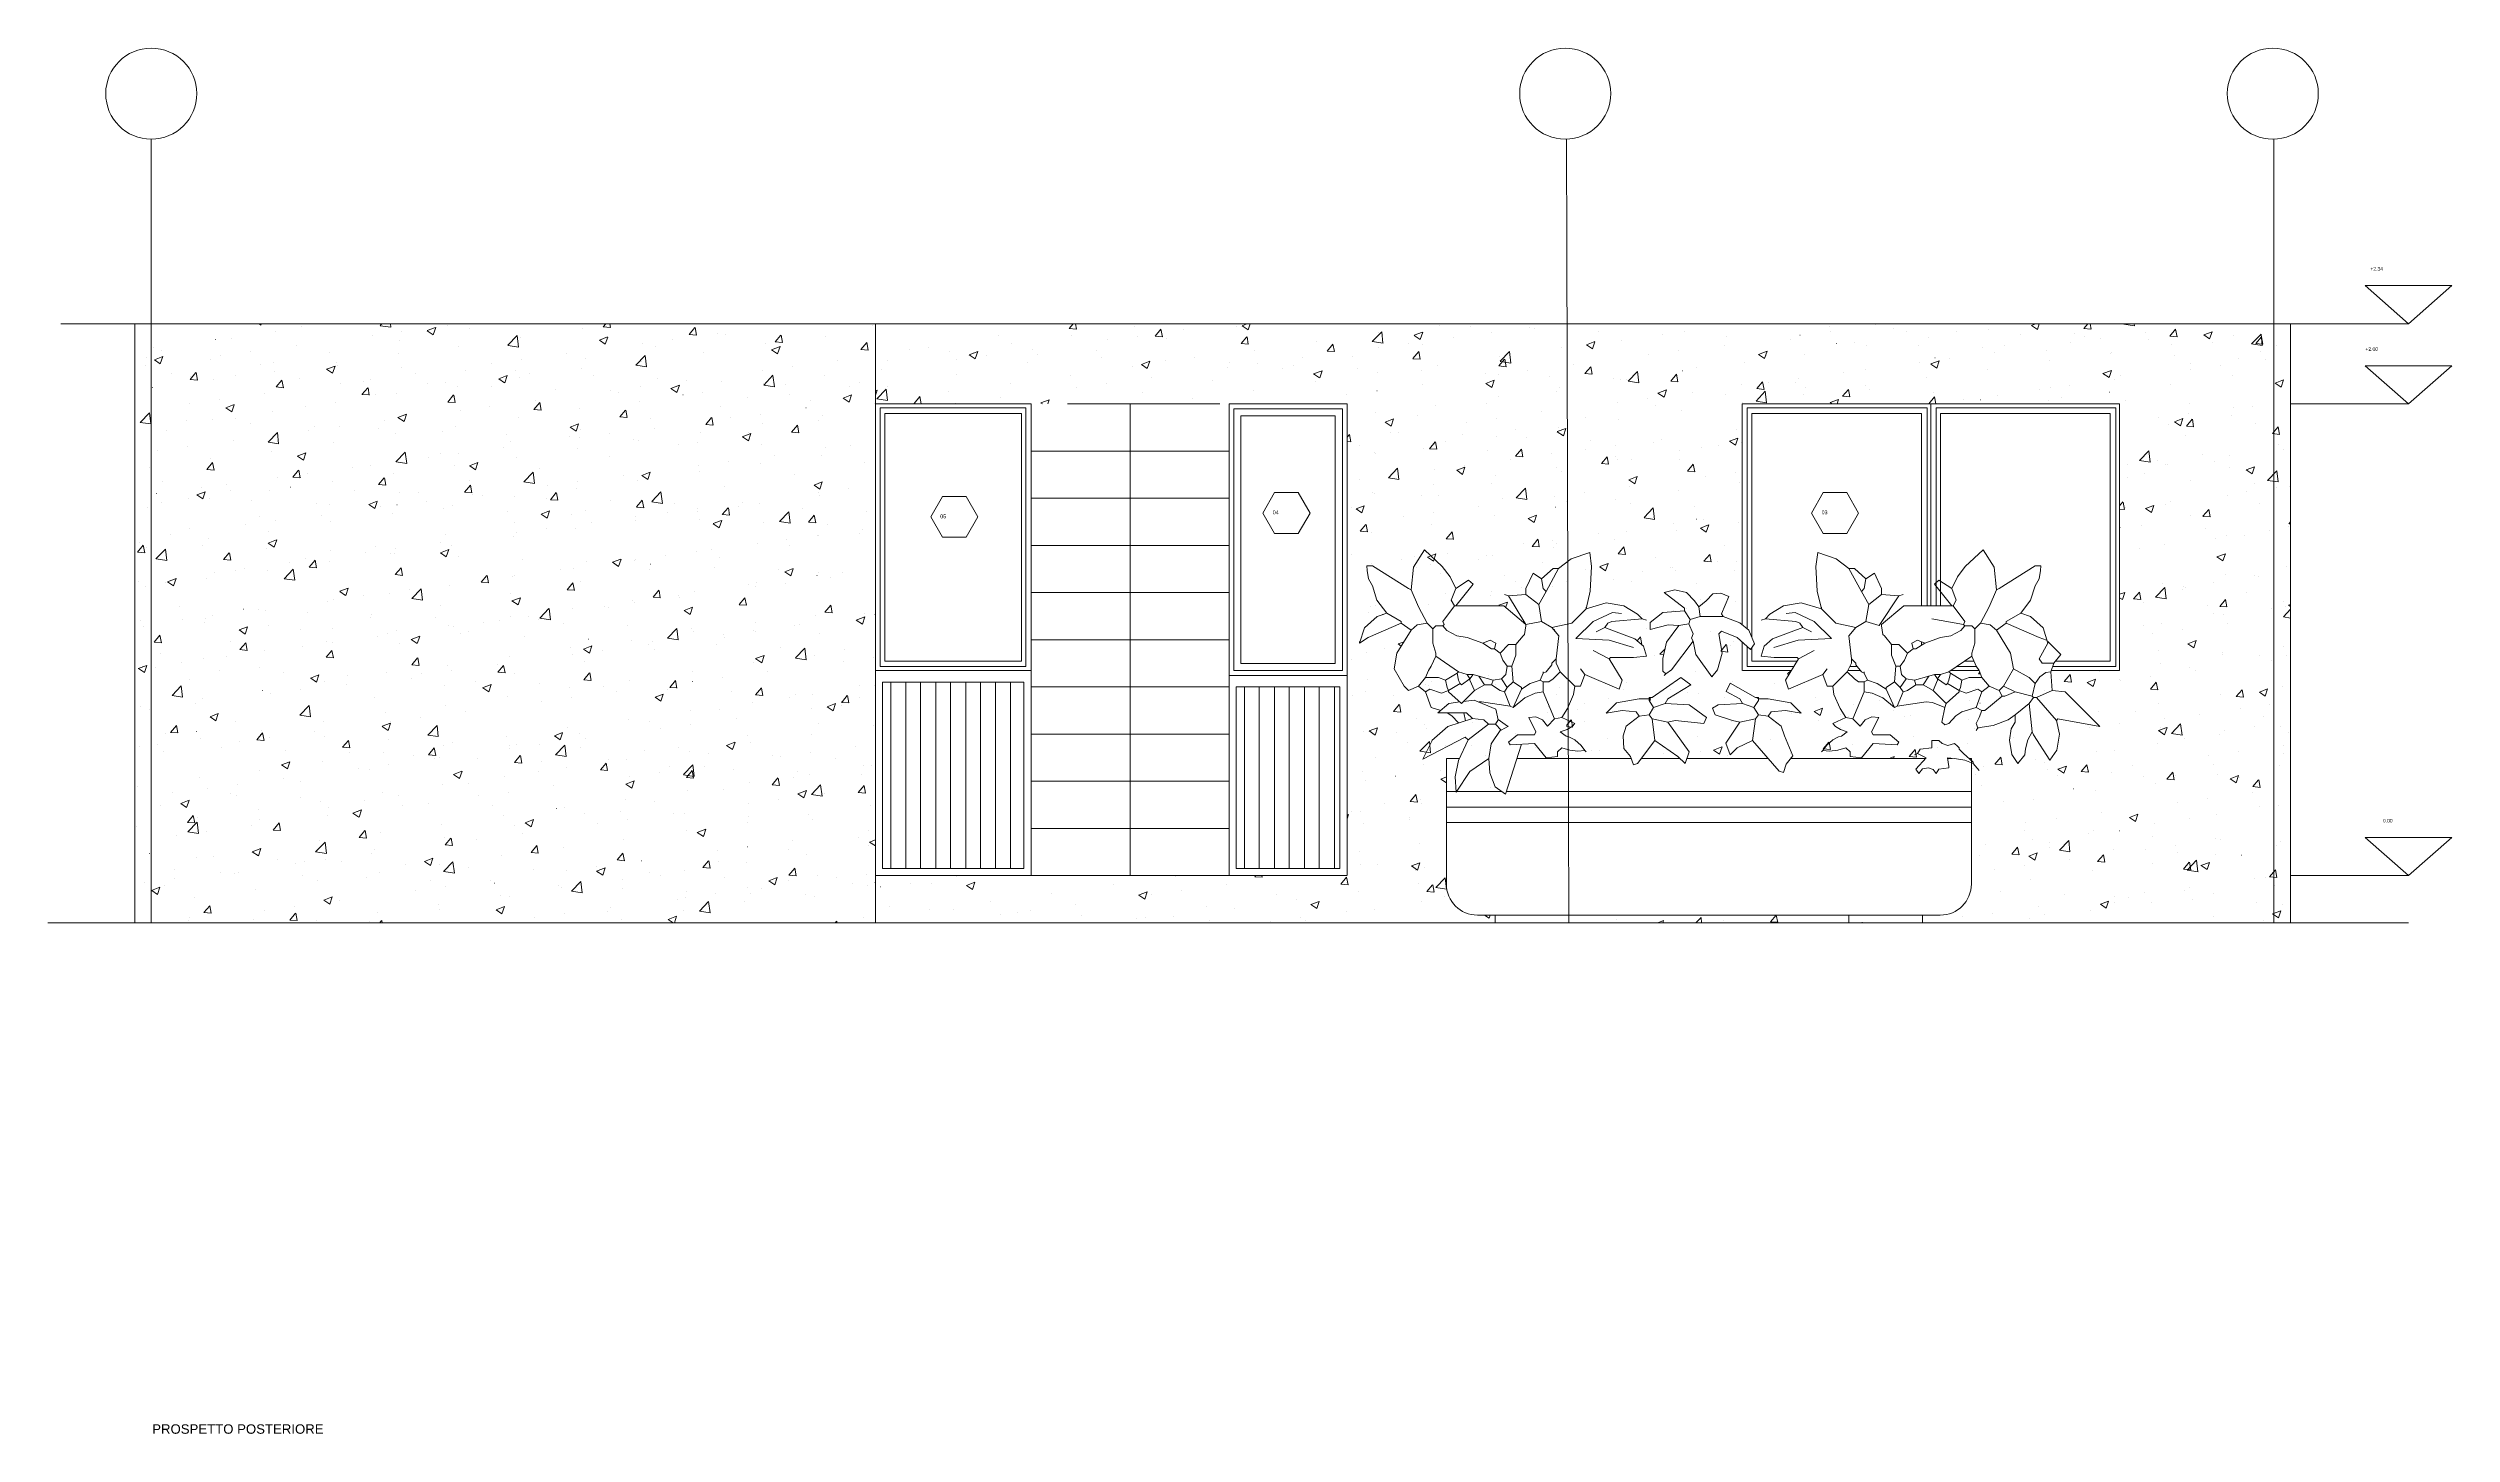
# Model space of a CAD drawing. Header units: centimetres. Extents: x -16179 to 12840, y -10704 to 3856.
# Drawn here: x 6677 to 7697, y -9115 to -8527 of the extents above; entities that cross this region are included whole.
import ezdxf

# ---------------------------------------------------------------- set-up
doc = ezdxf.new("R2010")
doc.units = ezdxf.units.CM
doc.header["$MEASUREMENT"] = 0
for name, color, linetype, lineweight in [('A-ANNO-TEXT_Num_Penna__3_Num_Penna__3_Num_Penna__3_Num_Penna__3_Num_Penna__3_Num_Penna__3_Num_Penna__3_Num_Penna__3_Num_Penna__3_Num_Penna__3', 3, 'Continuous', 18), ('A-ELEV-MBE1_Num_Penna__7_Num_Penna__7_Num_Penna__7_Num_Penna__7_Num_Penna__7_Num_Penna__7_Num_Penna__7_Num_Penna__7_Num_Penna__7_Num_Penna__7', 7, 'Continuous', 18), ('A-ELEV-PATT_Num_Penna__8_Num_Penna__8_Num_Penna__8_Num_Penna__8_Num_Penna__8_Num_Penna__8_Num_Penna__8_Num_Penna__8_Num_Penna__8_Num_Penna__8', 8, 'Continuous', 18), ('A-GLAZ-FULL_Num_Penna__7_Num_Penna__7_Num_Penna__7_Num_Penna__7_Num_Penna__7_Num_Penna__7_Num_Penna__7_Num_Penna__7_Num_Penna__7_Num_Penna__7', 7, 'Continuous', 18), ('A-SECT-MCUT_Num_Penna__7_Num_Penna__7_Num_Penna__7_Num_Penna__7_Num_Penna__7_Num_Penna__7_Num_Penna__7_Num_Penna__7_Num_Penna__7_Num_Penna__7', 7, 'Continuous', 18), ('A-WALL-FULL_Num_Penna__7_Num_Penna__7_Num_Penna__7_Num_Penna__7_Num_Penna__7_Num_Penna__7_Num_Penna__7_Num_Penna__7_Num_Penna__7_Num_Penna__7', 7, 'Continuous', 18), ('AA - linee quote_Num_Penna__3_Num_Penna__3_Num_Penna__3_Num_Penna__3_Num_Penna__3_Num_Penna__3_Num_Penna__3_Num_Penna__3_Num_Penna__3_Num_Penna__3', 3, 'Continuous', 18), ('AA - pareti sezionate_Num_Penna__7_Num_Penna__7_Num_Penna__7_Num_Penna__7_Num_Penna__7_Num_Penna__7_Num_Penna__7_Num_Penna__7_Num_Penna__7_Num_Penna__7', 7, 'Continuous', 18), ('AA - serramenti e porte_Num_Penna__4_Num_Penna__4_Num_Penna__4_Num_Penna__4_Num_Penna__4_Num_Penna__4_Num_Penna__4_Num_Penna__4_Num_Penna__4_Num_Penna__4', 4, 'Continuous', 18), ('AA pareti non sezionate_Num_Penna__2_Num_Penna__2_Num_Penna__2_Num_Penna__2_Num_Penna__2_Num_Penna__2_Num_Penna__2_Num_Penna__2_Num_Penna__2_Num_Penna__2', 2, 'Continuous', 18), ('AA- arredo_Num_Penna__8_Num_Penna__8_Num_Penna__8_Num_Penna__8_Num_Penna__8_Num_Penna__8_Num_Penna__8_Num_Penna__8_Num_Penna__8_Num_Penna__8', 8, 'Continuous', 18), ('Layer1_Num_Penna__7_Num_Penna__7_Num_Penna__7_Num_Penna__7_Num_Penna__7_Num_Penna__7_Num_Penna__7_Num_Penna__7_Num_Penna__7_Num_Penna__7', 7, 'Continuous', 18), ('linee sezioni frecce_Num_Penna__1_Num_Penna__255_Num_Penna__255_Num_Penna__255_Num_Penna__255_Num_Penna__255_Num_Penna__255_Num_Penna__255_Num_Penna__255_Num_Penna__255', 255, 'Continuous', 18), ('PROIEZIONI_Num_Penna__145_Num_Penna__145_Num_Penna__145_Num_Penna__145_Num_Penna__145_Num_Penna__145_Num_Penna__145_Num_Penna__145_Num_Penna__145_Num_Penna__145', 145, 'Continuous', 18), ('SIMBOLI FINESTRE_Num_Penna__3_Num_Penna__3_Num_Penna__3_Num_Penna__3_Num_Penna__3_Num_Penna__3_Num_Penna__3_Num_Penna__3_Num_Penna__3_Num_Penna__3', 3, 'Continuous', 18), ('VEGETAZIONE_Num_Penna__94_Num_Penna__94_Num_Penna__94_Num_Penna__94_Num_Penna__94_Num_Penna__94_Num_Penna__94_Num_Penna__94_Num_Penna__94_Num_Penna__94', 94, 'Continuous', 18)]:
    doc.layers.add(name, color=color, linetype=linetype, lineweight=lineweight)
doc.layers.add('A-ELEV-MBE1_Num_Penna__14_Num_Penna__11_Num_Penna__9_Num_Penna__9_Num_Penna__9_Num_Penna__9_Num_Penna__9_Num_Penna__9_Num_Penna__10_Num_Penna__11', color=7, linetype='Continuous', lineweight=18, true_color=0xd19cc7)
doc.styles.add('GENERATED_STYLE_1', font='Arial.ttf')

msp = doc.modelspace()

# ---------------------------------------------------------------- linework, layer by layer
at = {"layer": 'A-ELEV-MBE1_Num_Penna__14_Num_Penna__11_Num_Penna__9_Num_Penna__9_Num_Penna__9_Num_Penna__9_Num_Penna__9_Num_Penna__9_Num_Penna__10_Num_Penna__11', "color": 9, "linetype": 'Continuous', "lineweight": 18, "true_color": 0xd19cc7}
for p, q in [((7136.1, -8678.1), (7136.1, -8698.1)), ((7136.1, -8698.1), (7136.1, -8678.1)), ((7136.1, -8698.1), (7094.1, -8698.1)), ((7094.1, -8698.1), (7136.1, -8698.1)), ((7136.1, -8698.1), (7178.1, -8698.1)), ((7178.1, -8698.1), (7136.1, -8698.1)), ((7136.1, -8698.1), (7136.1, -8718.1)), ((7136.1, -8718.1), (7136.1, -8698.1)), ((7094.1, -8718.1), (7136.1, -8718.1)), ((7136.1, -8718.1), (7094.1, -8718.1)), ((7136.1, -8718.1), (7178.1, -8718.1)), ((7178.1, -8718.1), (7136.1, -8718.1)), ((7136.1, -8718.1), (7136.1, -8738.1)), ((7136.1, -8738.1), (7136.1, -8718.1)), ((7136.1, -8738.1), (7094.1, -8738.1)), ((7094.1, -8738.1), (7136.1, -8738.1)), ((7136.1, -8738.1), (7178.1, -8738.1)), ((7178.1, -8738.1), (7136.1, -8738.1)), ((7136.1, -8738.1), (7136.1, -8758.1)), ((7136.1, -8758.1), (7136.1, -8738.1)), ((7136.1, -8758.1), (7094.1, -8758.1)), ((7094.1, -8758.1), (7136.1, -8758.1)), ((7178.1, -8758.1), (7136.1, -8758.1)), ((7136.1, -8758.1), (7136.1, -8778.1)), ((7136.1, -8778.1), (7136.1, -8758.1)), ((7136.1, -8758.1), (7178.1, -8758.1)), ((7094.1, -8778.1), (7136.1, -8778.1)), ((7136.1, -8778.1), (7094.1, -8778.1)), ((7136.1, -8778.1), (7178.1, -8778.1)), ((7178.1, -8778.1), (7136.1, -8778.1)), ((7136.1, -8778.1), (7136.1, -8798.1)), ((7136.1, -8798.1), (7136.1, -8778.1)), ((7031.1, -8875.1), (7031.1, -8796.1)), ((7091, -8796.1), (7031.1, -8796.1)), ((7034.6, -8875.1), (7034.6, -8796.1)), ((7041, -8875.1), (7041, -8796.1)), ((7047.3, -8875.1), (7047.3, -8796.1)), ((7053.7, -8875.1), (7053.7, -8796.1)), ((7060, -8875.1), (7060, -8796.1)), ((7066.4, -8875.1), (7066.4, -8796.1)), ((7072.7, -8875.1), (7072.7, -8796.1)), ((7079.1, -8875.1), (7079.1, -8796.1)), ((7085.4, -8875.1), (7085.4, -8796.1)), ((7091, -8796.1), (7091, -8875.1)), ((7136.1, -8798.1), (7094.1, -8798.1)), ((7094.1, -8798.1), (7136.1, -8798.1)), ((7178.1, -8798.1), (7136.1, -8798.1)), ((7136.1, -8798.1), (7136.1, -8818.1)), ((7136.1, -8818.1), (7136.1, -8798.1)), ((7136.1, -8798.1), (7178.1, -8798.1)), ((7181.1, -8875.1), (7181.1, -8798.1)), ((7225.1, -8798.1), (7181.1, -8798.1)), ((7184.6, -8875.1), (7184.6, -8798.1)), ((7190.9, -8875.1), (7190.9, -8798.1)), ((7197.3, -8875.1), (7197.3, -8798.1)), ((7203.6, -8875.1), (7203.6, -8798.1)), ((7210, -8875.1), (7210, -8798.1)), ((7216.3, -8875.1), (7216.3, -8798.1)), ((7222.7, -8875.1), (7222.7, -8798.1)), ((7225.1, -8798.1), (7225.1, -8875.1)), ((7136.1, -8818.1), (7094.1, -8818.1)), ((7094.1, -8818.1), (7136.1, -8818.1)), ((7136.1, -8818.1), (7178.1, -8818.1)), ((7178.1, -8818.1), (7136.1, -8818.1)), ((7136.1, -8818.1), (7136.1, -8838.1)), ((7136.1, -8838.1), (7136.1, -8818.1)), ((7136.1, -8838.1), (7094.1, -8838.1)), ((7094.1, -8838.1), (7136.1, -8838.1)), ((7136.1, -8838.1), (7178.1, -8838.1)), ((7178.1, -8838.1), (7136.1, -8838.1)), ((7136.1, -8838.1), (7136.1, -8858.1)), ((7136.1, -8858.1), (7136.1, -8838.1)), ((7094.1, -8858.1), (7136.1, -8858.1)), ((7136.1, -8858.1), (7094.1, -8858.1)), ((7136.1, -8858.1), (7178.1, -8858.1)), ((7178.1, -8858.1), (7136.1, -8858.1)), ((7136.1, -8858.1), (7136.1, -8878.1)), ((7136.1, -8878.1), (7136.1, -8858.1)), ((7181.1, -8875.1), (7225.1, -8875.1)), ((7094.1, -8878.1), (7136.1, -8878.1)), ((7136.1, -8878.1), (7178.1, -8878.1))]:
    msp.add_line(p, q, dxfattribs=at)
at = {"layer": 'A-ELEV-MBE1_Num_Penna__7_Num_Penna__7_Num_Penna__7_Num_Penna__7_Num_Penna__7_Num_Penna__7_Num_Penna__7_Num_Penna__7_Num_Penna__7_Num_Penna__7', "color": 7, "linetype": 'Continuous', "lineweight": 18}
for p, q in [((7174.1, -8678.1), (7109.5, -8678.1)), ((7178.1, -8698.1), (7178.1, -8678.1)), ((7228.1, -8878.1), (7228.1, -8678.1)), ((7178.1, -8718.1), (7178.1, -8698.1)), ((7178.1, -8738.1), (7178.1, -8718.1)), ((7178.1, -8758.1), (7178.1, -8738.1)), ((7178.1, -8778.1), (7178.1, -8758.1)), ((7094.1, -8778.1), (7094.1, -8798.1)), ((7094.1, -8798.1), (7094.1, -8818.1)), ((7178.1, -8818.1), (7178.1, -8798.1)), ((7094.1, -8818.1), (7094.1, -8838.1)), ((7178.1, -8838.1), (7178.1, -8818.1)), ((7094.1, -8838.1), (7094.1, -8858.1)), ((7178.1, -8858.1), (7178.1, -8838.1)), ((7094.1, -8858.1), (7094.1, -8878.1)), ((7178.1, -8878.1), (7178.1, -8858.1)), ((7031.1, -8875.1), (7091, -8875.1)), ((7628.1, -8898.1), (7028.1, -8898.1))]:
    msp.add_line(p, q, dxfattribs=at)
at = {"layer": 'A-ELEV-PATT_Num_Penna__8_Num_Penna__8_Num_Penna__8_Num_Penna__8_Num_Penna__8_Num_Penna__8_Num_Penna__8_Num_Penna__8_Num_Penna__8_Num_Penna__8', "color": 8, "linetype": 'Continuous', "lineweight": 18}
for p, q in [((6748.2, -8650.7), (6748.3, -8650.7)), ((6755, -8650.2), (6755, -8650.2)), ((6766.8, -8644.1), (6767.6, -8644.7)), ((6767.6, -8644.7), (6767.8, -8644.1)), ((6773.9, -8647.4), (6773.9, -8647.4)), ((6784.7, -8645.2), (6784.7, -8645.2)), ((6814.7, -8649.2), (6814.7, -8649.2)), ((6818.1, -8644.8), (6818.8, -8644.1)), ((6818.1, -8644.9), (6822.6, -8645.6)), ((6822.6, -8645.6), (6822.5, -8644.1)), ((6826.5, -8651.2), (6826.5, -8651.2)), ((6827.4, -8647.5), (6827.4, -8647.5)), ((6838.1, -8647), (6841.6, -8645.7)), ((6838.1, -8647.1), (6840.6, -8648.8)), ((6840.6, -8648.8), (6841.7, -8645.7)), ((6846.6, -8645), (6846.6, -8645)), ((6856.1, -8646.1), (6856.1, -8646.1)), ((6872.3, -8653.2), (6876.3, -8649.1)), ((6876.8, -8654), (6876.3, -8649.1)), ((6877.8, -8649.9), (6877.8, -8649.9)), ((6903.9, -8646.3), (6903.9, -8646.3)), ((6911.1, -8651.1), (6914.6, -8649.7)), ((6911.1, -8651.1), (6913.6, -8652.8)), ((6912.7, -8645.4), (6913.8, -8644.1)), ((6912.7, -8645.4), (6915.8, -8645.7)), ((6913.6, -8652.8), (6914.7, -8649.8)), ((6915.8, -8645.7), (6915.5, -8644.1)), ((6929.4, -8652.4), (6929.4, -8652.4)), ((6942.1, -8650.7), (6942.1, -8650.7)), ((6949.1, -8648.6), (6951.6, -8645.7)), ((6949.2, -8648.6), (6952.2, -8648.9)), ((6952.2, -8648.9), (6951.7, -8645.7)), ((6961.3, -8648.2), (6961.3, -8648.2)), ((6964.4, -8648.7), (6964.4, -8648.7)), ((6981.4, -8652.6), (6981.4, -8652.6)), ((6985.6, -8651.8), (6988, -8648.9)), ((6985.6, -8651.8), (6988.6, -8652.1)), ((6988.7, -8652.1), (6988.1, -8648.9)), ((7007.1, -8649.3), (7007.1, -8649.3)), ((7022, -8655), (7024.5, -8652.1)), ((7025.1, -8655.3), (7024.5, -8652.1)), ((7027.1, -8644.9), (7027.1, -8644.9)), ((7080.2, -8649.2), (7080.2, -8649.2)), ((7085.8, -8652.4), (7085.8, -8652.4)), ((7109.8, -8644.1), (7109.8, -8644.1)), ((7110.3, -8646.1), (7112, -8644.1)), ((7110.3, -8646.1), (7113.3, -8646.4)), ((7111.4, -8649.1), (7111.4, -8649.1)), ((7113.4, -8646.4), (7112.9, -8644.1)), ((7126.7, -8650.9), (7126.7, -8650.9)), ((7137.8, -8645.3), (7137.8, -8645.3)), ((7139.4, -8649.3), (7139.4, -8649.3)), ((7146.7, -8649.3), (7149.2, -8646.4)), ((7146.7, -8649.3), (7149.8, -8649.6)), ((7149.8, -8649.6), (7149.2, -8646.4)), ((7151.6, -8650.2), (7151.6, -8650.2)), ((7158.6, -8646.7), (7158.6, -8646.7)), ((7181.2, -8645.1), (7181.2, -8645.1)), ((7183.2, -8652.5), (7185.6, -8649.6)), ((7183.2, -8652.5), (7186.2, -8652.7)), ((7183.6, -8644.9), (7185.6, -8644.1)), ((7183.6, -8644.9), (7186.1, -8646.6)), ((7186.2, -8652.8), (7185.7, -8649.6)), ((7186.1, -8646.6), (7187, -8644.1)), ((7215.3, -8651.6), (7215.3, -8651.6)), ((7219.6, -8655.7), (7222, -8652.7)), ((7222.7, -8655.9), (7222.1, -8652.8)), ((7238.8, -8651.6), (7242.8, -8647.5)), ((7238.8, -8651.6), (7243.4, -8652.3)), ((7241.4, -8648), (7241.4, -8648)), ((7243.3, -8652.3), (7242.8, -8647.5)), ((7254.1, -8652.4), (7254.1, -8652.4)), ((7256.6, -8648.9), (7260.1, -8647.6)), ((7256.6, -8649), (7259.1, -8650.7)), ((7259.1, -8650.7), (7260.2, -8647.6)), ((7259.9, -8652.7), (7259.9, -8652.7)), ((7267.1, -8644.8), (7267.1, -8644.8)), ((7273.3, -8649.9), (7273.4, -8649.9)), ((7280.5, -8645.1), (7280.5, -8645.1)), ((7289.5, -8647.6), (7289.5, -8647.6)), ((7305.4, -8645.7), (7305.4, -8645.7)), ((7307.6, -8646.2), (7307.6, -8646.2)), ((7329.6, -8653), (7333.2, -8651.6)), ((7332.1, -8654.7), (7333.2, -8651.7)), ((7334.7, -8647.4), (7334.7, -8647.4)), ((7344.6, -8651), (7344.6, -8651)), ((7361.8, -8648.5), (7361.8, -8648.5)), ((7371, -8647.2), (7371, -8647.2)), ((7388.9, -8649.7), (7388.9, -8649.7)), ((7416.1, -8650.8), (7416.1, -8650.8)), ((7420.1, -8648.9), (7420.2, -8648.9)), ((7432.5, -8645.1), (7432.5, -8645.1)), ((7432.9, -8647.2), (7432.9, -8647.2)), ((7435.5, -8652.5), (7435.6, -8652.5)), ((7443.2, -8652), (7443.2, -8652)), ((7452.1, -8644.6), (7452.1, -8644.6)), ((7459.6, -8646.3), (7459.6, -8646.3)), ((7465.2, -8647.4), (7465.2, -8647.4)), ((7474.6, -8649.9), (7474.6, -8649.9)), ((7486.7, -8647.4), (7486.7, -8647.4)), ((7500.2, -8646.7), (7500.2, -8646.7)), ((7513.8, -8648.6), (7513.8, -8648.6)), ((7518.3, -8644.8), (7520, -8644.1)), ((7518.3, -8644.8), (7520.8, -8646.5)), ((7520.8, -8646.5), (7521.6, -8644.1)), ((7534.9, -8652), (7534.9, -8652)), ((7536.6, -8648.4), (7536.6, -8648.4)), ((7540.5, -8646.1), (7542.2, -8644.1)), ((7540.5, -8646.1), (7543.5, -8646.4)), ((7540.9, -8649.7), (7540.9, -8649.7)), ((7543.6, -8646.4), (7543.1, -8644.1)), ((7547.6, -8650.4), (7547.6, -8650.4)), ((7557.4, -8644.2), (7557.5, -8644.1)), ((7557.4, -8644.2), (7561.9, -8644.9)), ((7561.9, -8644.9), (7561.8, -8644.1)), ((7566.8, -8647.8), (7566.8, -8647.8)), ((7568.1, -8650.9), (7568.1, -8650.9)), ((7576.9, -8649.3), (7579.4, -8646.4)), ((7576.9, -8649.3), (7580, -8649.6)), ((7577.7, -8652.9), (7577.7, -8652.9)), ((7580, -8649.6), (7579.4, -8646.4)), ((7591.3, -8648.8), (7594.9, -8647.5)), ((7591.3, -8648.8), (7593.8, -8650.5)), ((7593.8, -8650.5), (7594.9, -8647.5)), ((7595.2, -8652), (7595.2, -8652)), ((7604.1, -8649.1), (7604.1, -8649.1)), ((7611.6, -8652.6), (7615.6, -8648.5)), ((7611.6, -8652.6), (7616.1, -8653.3)), ((7613.4, -8652.5), (7615.8, -8649.6)), ((7613.4, -8652.5), (7616.4, -8652.8)), ((7616.1, -8653.3), (7615.6, -8648.5)), ((7616.4, -8652.8), (7615.8, -8649.6)), ((6718.5, -8661.9), (6718.5, -8661.9)), ((6718.9, -8658.2), (6718.9, -8658.2)), ((6722.2, -8654.2), (6722.2, -8654.2)), ((6722.4, -8659.4), (6726, -8658)), ((6722.4, -8659.4), (6724.9, -8661.1)), ((6724.9, -8661.1), (6726, -8658)), ((6725.4, -8655.3), (6725.4, -8655.3)), ((6746, -8659.4), (6746, -8659.4)), ((6750.6, -8657.7), (6750.6, -8657.7)), ((6763.3, -8656), (6763.3, -8656)), ((6767.2, -8661.4), (6767.2, -8661.4)), ((6773.1, -8660.5), (6773.1, -8660.5)), ((6782.6, -8653.4), (6782.6, -8653.4)), ((6795.4, -8663.4), (6799, -8662.1)), ((6796.8, -8656.3), (6796.8, -8656.3)), ((6797.9, -8665.1), (6799, -8662.1)), ((6799.7, -8660.5), (6799.7, -8660.5)), ((6800.2, -8661.7), (6800.2, -8661.7)), ((6825.8, -8656.9), (6825.8, -8656.9)), ((6827.4, -8662.8), (6827.4, -8662.8)), ((6851.4, -8653.7), (6851.4, -8653.7)), ((6865.3, -8660.8), (6865.3, -8660.8)), ((6872.3, -8653.3), (6876.9, -8654)), ((6878.1, -8659.2), (6878.1, -8659.2)), ((6897.3, -8656.6), (6897.3, -8656.6)), ((6905.1, -8658.8), (6905.1, -8658.8)), ((6926.5, -8661.7), (6930.5, -8657.5)), ((6926.5, -8661.7), (6931.1, -8662.4)), ((6928.9, -8659.9), (6928.9, -8659.9)), ((6931.1, -8662.4), (6930.5, -8657.5)), ((6934.7, -8653.7), (6934.7, -8653.7)), ((6955.3, -8656.1), (6955.3, -8656.1)), ((6984.1, -8655.2), (6987.7, -8653.8)), ((6984.1, -8655.2), (6986.6, -8656.9)), ((6986.6, -8656.9), (6987.7, -8653.8)), ((6992.8, -8662.3), (6992.8, -8662.3)), ((7012, -8659.8), (7012, -8659.8)), ((7022, -8655), (7025.1, -8655.3)), ((7033.3, -8659.8), (7033.3, -8659.8)), ((7042.7, -8654.9), (7042.7, -8654.9)), ((7050.6, -8654.3), (7050.6, -8654.3)), ((7059.7, -8656), (7059.7, -8656)), ((7062.6, -8659.4), (7062.6, -8659.4)), ((7067.9, -8657.2), (7071.5, -8655.8)), ((7067.9, -8657.2), (7070.4, -8658.9)), ((7069.8, -8656.1), (7069.8, -8656.1)), ((7070.4, -8658.9), (7071.5, -8655.8)), ((7075.4, -8657.7), (7075.4, -8657.7)), ((7092.4, -8660.4), (7092.4, -8660.4)), ((7094.6, -8655.2), (7094.6, -8655.2)), ((7096.9, -8657.2), (7096.9, -8657.2)), ((7122, -8655.3), (7122, -8655.3)), ((7124.1, -8658.4), (7124.1, -8658.4)), ((7137.2, -8662.2), (7137.2, -8662.2)), ((7140.9, -8661.3), (7144.5, -8659.9)), ((7140.9, -8661.3), (7143.4, -8663)), ((7143.4, -8663), (7144.5, -8659.9)), ((7151.2, -8659.5), (7151.2, -8659.5)), ((7163.3, -8658.6), (7163.3, -8658.6)), ((7177.4, -8662.5), (7177.4, -8662.5)), ((7178.3, -8660.6), (7178.3, -8660.6)), ((7188.9, -8655.4), (7188.9, -8655.4)), ((7190.1, -8660.9), (7190.1, -8660.9)), ((7200.6, -8662.9), (7200.6, -8662.9)), ((7205.4, -8661.8), (7205.4, -8661.8)), ((7209.3, -8658.3), (7209.3, -8658.3)), ((7219.6, -8655.7), (7222.6, -8655.9)), ((7230.3, -8657.8), (7230.3, -8657.8)), ((7232.5, -8662.9), (7232.5, -8662.9)), ((7241.4, -8654.1), (7241.4, -8654.1)), ((7256, -8658.8), (7258.5, -8655.9)), ((7256, -8658.9), (7259.1, -8659.1)), ((7259.1, -8659.1), (7258.5, -8655.9)), ((7266.5, -8661.7), (7266.5, -8661.7)), ((7292.5, -8662), (7294.9, -8659.1)), ((7292.5, -8662), (7295.5, -8662.3)), ((7292.8, -8657.9), (7292.8, -8657.9)), ((7293, -8660), (7297, -8655.9)), ((7293, -8660.1), (7297.6, -8660.8)), ((7295.6, -8662.3), (7295, -8659.1)), ((7297.6, -8660.8), (7297, -8655.9)), ((7318.9, -8654.3), (7318.9, -8654.3)), ((7324, -8661.5), (7324, -8661.5)), ((7328.9, -8665.2), (7331.4, -8662.3)), ((7329.6, -8653), (7332.1, -8654.7)), ((7332, -8665.5), (7331.4, -8662.3)), ((7356.1, -8657.3), (7356.1, -8657.3)), ((7368.8, -8655.6), (7368.8, -8655.6)), ((7376.3, -8662.7), (7376.3, -8662.7)), ((7388.1, -8653.1), (7388.1, -8653.1)), ((7396.4, -8660.6), (7396.4, -8660.6)), ((7402.6, -8657.1), (7406.2, -8655.7)), ((7402.6, -8657.1), (7405.1, -8658.8)), ((7405.1, -8658.8), (7406.2, -8655.7)), ((7405.9, -8657.6), (7405.9, -8657.6)), ((7422.1, -8657.3), (7422.1, -8657.3)), ((7448.5, -8653.5), (7448.5, -8653.5)), ((7470.3, -8653.1), (7470.3, -8653.1)), ((7470.8, -8660.5), (7470.8, -8660.5)), ((7475.6, -8661.1), (7479.2, -8659.8)), ((7475.6, -8661.2), (7478.1, -8662.9)), ((7477.3, -8658.6), (7477.4, -8658.6)), ((7478.2, -8662.9), (7479.2, -8659.8)), ((7483.5, -8658.8), (7483.5, -8658.8)), ((7497.4, -8654.3), (7497.4, -8654.3)), ((7502.8, -8656.3), (7502.8, -8656.3)), ((7507, -8653.5), (7507, -8653.5)), ((7524.5, -8655.4), (7524.5, -8655.4)), ((7526, -8659.8), (7526, -8659.8)), ((7551.7, -8656.5), (7551.7, -8656.5)), ((7552.1, -8656.2), (7552.1, -8656.2)), ((7578.8, -8657.7), (7578.8, -8657.7)), ((7585.6, -8661.1), (7585.6, -8661.1)), ((7598.3, -8662), (7598.3, -8662)), ((7605.9, -8658.8), (7605.9, -8658.8)), ((7615.3, -8656), (7615.3, -8656)), ((7617.5, -8659.4), (7617.5, -8659.4)), ((7622.3, -8653.2), (7622.3, -8653.2)), ((6721.5, -8671.1), (6721.6, -8671.1)), ((6729.6, -8665.1), (6729.6, -8665.1)), ((6737.6, -8667.7), (6740, -8664.8)), ((6737.6, -8666.5), (6737.6, -8666.5)), ((6737.6, -8667.7), (6740.6, -8668)), ((6740.7, -8668), (6740.1, -8664.8)), ((6747.6, -8667.6), (6747.6, -8667.6)), ((6756.7, -8666.2), (6756.7, -8666.2)), ((6773.3, -8664.3), (6773.3, -8664.3)), ((6774, -8670.9), (6776.5, -8668)), ((6774, -8670.9), (6777.1, -8671.2)), ((6777.1, -8671.2), (6776.5, -8668)), ((6783.8, -8667.3), (6783.8, -8667.3)), ((6795.4, -8663.4), (6797.9, -8665.1)), ((6801.3, -8669.3), (6801.3, -8669.3)), ((6810.4, -8674.1), (6812.9, -8671.2)), ((6811, -8668.5), (6811, -8668.5)), ((6813.5, -8674.4), (6813, -8671.2)), ((6814, -8667.6), (6814, -8667.6)), ((6833.3, -8665), (6833.3, -8665)), ((6838.1, -8669.6), (6838.1, -8669.6)), ((6845.9, -8669), (6845.9, -8669)), ((6850.8, -8670.6), (6850.8, -8670.6)), ((6854.5, -8664), (6854.5, -8664)), ((6865.2, -8670.8), (6865.2, -8670.8)), ((6868.4, -8667.5), (6872, -8666.1)), ((6868.4, -8667.5), (6870.9, -8669.2)), ((6871, -8669.2), (6872, -8666.1)), ((6875.5, -8663.9), (6875.5, -8663.9)), ((6877.2, -8666.8), (6877.2, -8666.8)), ((6881.6, -8665.1), (6881.6, -8665.1)), ((6892.3, -8671.9), (6892.3, -8671.9)), ((6903.3, -8663.2), (6903.3, -8663.2)), ((6908.7, -8666.2), (6908.7, -8666.2)), ((6916, -8672.4), (6916, -8672.4)), ((6919.4, -8673.1), (6919.4, -8673.1)), ((6928.7, -8670.8), (6928.7, -8670.8)), ((6935.8, -8667.4), (6935.8, -8667.4)), ((6941.4, -8671.6), (6945, -8670.2)), ((6941.4, -8671.6), (6944, -8673.3)), ((6944, -8673.3), (6945, -8670.2)), ((6948, -8668.2), (6948, -8668.2)), ((6954.7, -8673.1), (6954.7, -8673.1)), ((6963, -8668.5), (6963, -8668.5)), ((6980.1, -8664), (6980.1, -8664)), ((6980.8, -8670.1), (6984.7, -8665.9)), ((6980.8, -8669.5), (6980.8, -8669.5)), ((6980.8, -8670.1), (6985.3, -8670.8)), ((6985.3, -8670.8), (6984.7, -8666)), ((6990.1, -8669.7), (6990.1, -8669.7)), ((7006.4, -8666.2), (7006.4, -8666.2)), ((7017.2, -8670.8), (7017.2, -8670.8)), ((7021.5, -8668.8), (7021.5, -8668.8)), ((7028.1, -8672.5), (7028.8, -8672.2)), ((7028.1, -8674.4), (7028.8, -8672.2)), ((7028.7, -8675.9), (7032.7, -8671.8)), ((7030.6, -8663.6), (7030.6, -8663.6)), ((7033.2, -8676.6), (7032.7, -8671.8)), ((7033.1, -8670.5), (7033.1, -8670.5)), ((7059.1, -8672.9), (7059.1, -8672.9)), ((7062.7, -8665.5), (7062.7, -8665.5)), ((7085.2, -8669.3), (7085.2, -8669.3)), ((7110.8, -8666), (7110.8, -8666)), ((7113.3, -8671), (7113.3, -8671)), ((7126, -8669.3), (7126, -8669.3)), ((7141.4, -8673.1), (7141.4, -8673.1)), ((7145.3, -8666.8), (7145.3, -8666.8)), ((7171, -8668), (7171, -8668)), ((7188.3, -8672.3), (7188.3, -8672.3)), ((7213.9, -8665.3), (7217.5, -8664)), ((7213.9, -8665.3), (7216.4, -8667)), ((7214.7, -8668.5), (7214.7, -8668.5)), ((7216.5, -8667), (7217.5, -8664)), ((7240.7, -8672.5), (7240.8, -8672.5)), ((7240.8, -8664.9), (7240.8, -8664.9)), ((7259.7, -8664.1), (7259.7, -8664.1)), ((7260, -8669.9), (7260, -8669.9)), ((7286.8, -8665.2), (7286.8, -8665.2)), ((7286.9, -8669.4), (7290.5, -8668)), ((7286.9, -8669.4), (7289.5, -8671.1)), ((7289.5, -8671.1), (7290.5, -8668)), ((7292.1, -8665.7), (7292.1, -8665.7)), ((7304.8, -8664), (7304.8, -8664)), ((7313.9, -8666.4), (7313.9, -8666.4)), ((7317, -8672.9), (7317, -8672.9)), ((7318.3, -8671.2), (7318.3, -8671.2)), ((7328.9, -8665.2), (7331.9, -8665.5)), ((7341, -8667.5), (7341, -8667.5)), ((7344, -8667.9), (7344, -8667.9)), ((7346.7, -8667.8), (7346.7, -8667.8)), ((7347.3, -8668.4), (7351.2, -8664.3)), ((7347.3, -8668.5), (7351.8, -8669.2)), ((7351.8, -8669.2), (7351.2, -8664.3)), ((7359.9, -8673.5), (7363.5, -8672.1)), ((7362.5, -8675.2), (7363.5, -8672.1)), ((7365.3, -8668.4), (7367.8, -8665.5)), ((7365.3, -8668.4), (7368.4, -8668.7)), ((7368.4, -8668.7), (7367.8, -8665.5)), ((7368.1, -8668.7), (7368.1, -8668.7)), ((7370.3, -8664.1), (7370.4, -8664.1)), ((7374.7, -8673.1), (7374.7, -8673.1)), ((7395.2, -8669.8), (7395.2, -8669.8)), ((7401.5, -8676.9), (7405.4, -8672.7)), ((7401.8, -8671.6), (7404.2, -8668.7)), ((7401.8, -8671.6), (7404.8, -8671.9)), ((7404.9, -8671.9), (7404.3, -8668.7)), ((7406, -8677.6), (7405.4, -8672.7)), ((7406.8, -8668.9), (7406.8, -8668.9)), ((7418.1, -8668.8), (7418.1, -8668.8)), ((7419.5, -8667.2), (7419.5, -8667.2)), ((7422.4, -8671), (7422.4, -8671)), ((7438.2, -8674.8), (7440.7, -8671.9)), ((7438.7, -8664.7), (7438.7, -8664.7)), ((7441.3, -8675.1), (7440.7, -8671.9)), ((7447.7, -8663.7), (7447.7, -8663.7)), ((7447.9, -8670.4), (7447.9, -8670.4)), ((7449.5, -8672.1), (7449.5, -8672.1)), ((7473.9, -8666.8), (7473.9, -8666.8)), ((7476.6, -8673.3), (7476.6, -8673.3)), ((7499.6, -8663.6), (7499.6, -8663.6)), ((7521.5, -8672.1), (7521.5, -8672.1)), ((7526.4, -8671.3), (7526.4, -8671.3)), ((7534.2, -8670.4), (7534.2, -8670.4)), ((7548.6, -8665.2), (7552.2, -8663.9)), ((7548.6, -8665.2), (7551.2, -8666.9)), ((7551.2, -8666.9), (7552.2, -8663.9)), ((7551.4, -8673.1), (7551.5, -8673.1)), ((7553.5, -8667.9), (7553.5, -8667.9)), ((7556, -8666.2), (7556, -8666.2)), ((7577.1, -8669.9), (7577.1, -8669.9)), ((7585.5, -8663.6), (7585.5, -8663.6)), ((7603.5, -8666), (7603.5, -8666)), ((7621.6, -8669.3), (7625.2, -8667.9)), ((7621.6, -8669.3), (7624.2, -8671)), ((7624.2, -8671), (7625.2, -8667.9)), ((6716.4, -8685.9), (6720.4, -8681.8)), ((6720.9, -8686.6), (6720.4, -8681.8)), ((6737.3, -8677.7), (6737.3, -8677.7)), ((6750, -8676), (6750, -8676)), ((6752.7, -8679.8), (6756.3, -8678.4)), ((6752.7, -8679.8), (6755.3, -8681.5)), ((6755.3, -8681.5), (6756.3, -8678.5)), ((6769.2, -8673.5), (6769.2, -8673.5)), ((6772.7, -8681.2), (6772.7, -8681.2)), ((6786.6, -8679.2), (6786.6, -8679.2)), ((6799.1, -8677.4), (6799.1, -8677.4)), ((6810.5, -8674.1), (6813.5, -8674.3)), ((6816.2, -8674.1), (6816.2, -8674.1)), ((6825.1, -8673.8), (6825.1, -8673.8)), ((6825.7, -8683.9), (6829.3, -8682.5)), ((6828.3, -8685.6), (6829.3, -8682.5)), ((6846.9, -8677.3), (6849.3, -8674.3)), ((6846.9, -8677.3), (6849.9, -8677.5)), ((6850, -8677.5), (6849.4, -8674.4)), ((6852, -8680.9), (6852, -8680.9)), ((6864.7, -8679.2), (6864.7, -8679.2)), ((6883.3, -8680.4), (6885.8, -8677.5)), ((6883.3, -8680.5), (6886.4, -8680.7)), ((6883.9, -8676.7), (6883.9, -8676.7)), ((6886.4, -8680.7), (6885.8, -8677.5)), ((6902.6, -8680.1), (6902.7, -8680.1)), ((6919.8, -8683.6), (6922.2, -8680.7)), ((6922.9, -8683.9), (6922.3, -8680.7)), ((6928.3, -8676.9), (6928.3, -8676.9)), ((6946.5, -8674.2), (6946.6, -8674.2)), ((6962.3, -8679), (6962.3, -8679)), ((6973.7, -8675.4), (6973.7, -8675.4)), ((6979.4, -8682.4), (6979.4, -8682.4)), ((6991.9, -8673.9), (6991.9, -8673.9)), ((6998.6, -8679.8), (6998.7, -8679.8)), ((7000.8, -8676.5), (7000.8, -8676.5)), ((7005.8, -8683.1), (7005.8, -8683.1)), ((7014.4, -8675.6), (7018, -8674.3)), ((7014.4, -8675.6), (7017, -8677.3)), ((7017, -8677.3), (7018, -8674.3)), ((7027.9, -8677.7), (7027.9, -8677.7)), ((7028.7, -8675.9), (7033.2, -8676.6)), ((7032.7, -8676.7), (7032.7, -8676.7)), ((7044.5, -8677.9), (7046.9, -8675)), ((7044.5, -8677.9), (7046.4, -8678.1)), ((7047.5, -8678.1), (7047, -8675)), ((7062, -8677.7), (7062, -8677.7)), ((7081.2, -8675.2), (7081.2, -8675.2)), ((7098.2, -8677.6), (7101.8, -8676.3)), ((7098.2, -8677.7), (7098.9, -8678.1)), ((7101.2, -8678.1), (7101.8, -8676.3)), ((7162.7, -8675.6), (7162.7, -8675.6)), ((7228, -8674.1), (7228, -8674.1)), ((7240.2, -8681.8), (7240.2, -8681.8)), ((7257.8, -8683), (7257.8, -8683)), ((7265.8, -8678.6), (7265.8, -8678.6)), ((7287.4, -8678), (7287.4, -8678)), ((7292.2, -8674.8), (7292.2, -8674.8)), ((7310.7, -8681.5), (7310.7, -8681.5)), ((7342.7, -8677.3), (7342.7, -8677.3)), ((7355.5, -8675.6), (7355.5, -8675.6)), ((7358.8, -8678.9), (7358.8, -8678.9)), ((7359.9, -8673.5), (7362.5, -8675.2)), ((7369.7, -8681), (7369.7, -8681)), ((7388.5, -8673.9), (7388.5, -8673.9)), ((7395.8, -8677.5), (7395.8, -8677.5)), ((7401.5, -8676.9), (7406, -8677.6)), ((7421.5, -8674.2), (7421.5, -8674.2)), ((7432.9, -8677.5), (7436.5, -8676.2)), ((7432.9, -8677.5), (7433.8, -8678.1)), ((7435.9, -8678.1), (7436.5, -8676.2)), ((7438.2, -8674.8), (7441.3, -8675.1)), ((7474.7, -8678), (7477.1, -8675.1)), ((7474.7, -8678), (7476.1, -8678.1)), ((7477.7, -8678.1), (7477.1, -8675.1)), ((7489.4, -8676.3), (7489.4, -8676.3)), ((7496.7, -8676.4), (7496.8, -8676.4)), ((7503.7, -8674.4), (7503.7, -8674.4)), ((7525.4, -8676.7), (7525.4, -8676.7)), ((7530.8, -8675.5), (7530.8, -8675.5)), ((7558, -8676.7), (7558, -8676.7)), ((7584.9, -8682), (7584.9, -8682)), ((7585.1, -8677.8), (7585.1, -8677.8)), ((7602.9, -8683), (7602.9, -8683)), ((7604.1, -8679.5), (7604.1, -8679.5)), ((7612.2, -8679), (7612.2, -8679)), ((6716.4, -8685.9), (6720.9, -8686.6)), ((6720.9, -8688.1), (6720.9, -8688.1)), ((6727.4, -8689.3), (6727.4, -8689.3)), ((6735.9, -8685.2), (6735.9, -8685.2)), ((6747, -8684.5), (6747, -8684.5)), ((6755.9, -8693.5), (6755.9, -8693.5)), ((6757, -8684.3), (6757, -8684.3)), ((6763, -8686.3), (6763, -8686.3)), ((6770.6, -8694.3), (6774.6, -8690.2)), ((6775.1, -8695), (6774.6, -8690.2)), ((6787.9, -8689.3), (6787.9, -8689.3)), ((6790.1, -8687.5), (6790.1, -8687.5)), ((6800.7, -8687.6), (6800.7, -8687.6)), ((6817.3, -8688.6), (6817.3, -8688.6)), ((6819.9, -8685.1), (6819.9, -8685.1)), ((6824.5, -8690.7), (6824.5, -8690.7)), ((6825.7, -8683.9), (6828.3, -8685.6)), ((6844.4, -8689.8), (6844.4, -8689.8)), ((6850.2, -8687.5), (6850.2, -8687.5)), ((6871.5, -8690.9), (6871.5, -8690.9)), ((6876.6, -8683.7), (6876.6, -8683.7)), ((6898.6, -8692.1), (6898.6, -8692.1)), ((6898.7, -8687.9), (6902.3, -8686.6)), ((6898.7, -8688), (6901.3, -8689.7)), ((6901.3, -8689.7), (6902.3, -8686.6)), ((6902.7, -8692.5), (6902.7, -8692.5)), ((6903, -8689.1), (6903, -8689.1)), ((6915.4, -8690.8), (6915.4, -8690.8)), ((6919.8, -8683.6), (6922.8, -8683.9)), ((6925.7, -8693.2), (6925.7, -8693.2)), ((6932.6, -8684.1), (6932.6, -8684.1)), ((6934.6, -8688.3), (6934.6, -8688.3)), ((6954.1, -8690), (6954.1, -8690)), ((6956.2, -8686.8), (6958.6, -8683.9)), ((6956.2, -8686.8), (6959.2, -8687.1)), ((6959.3, -8687.1), (6958.7, -8683.9)), ((6966.7, -8684), (6966.7, -8684)), ((6971.7, -8692), (6975.3, -8690.6)), ((6971.8, -8692), (6974.3, -8693.7)), ((6974.3, -8693.7), (6975.3, -8690.7)), ((6974.4, -8690.1), (6974.4, -8690.1)), ((6980.2, -8686.4), (6980.2, -8686.4)), ((6992.6, -8690), (6995.1, -8687.1)), ((6992.6, -8690), (6995.7, -8690.3)), ((6995.7, -8690.3), (6995.1, -8687.1)), ((7004.1, -8685), (7004.1, -8685)), ((7228.1, -8692.2), (7229.1, -8691)), ((7228.2, -8688.1), (7228.2, -8688.1)), ((7229.7, -8694.2), (7229.1, -8691)), ((7244.2, -8685.8), (7247.8, -8684.4)), ((7244.2, -8685.8), (7246.8, -8687.5)), ((7246.6, -8690), (7246.6, -8690)), ((7246.8, -8687.5), (7247.8, -8684.4)), ((7249.8, -8690), (7249.8, -8690)), ((7276.9, -8691.2), (7276.9, -8691.2)), ((7278.7, -8685.8), (7278.7, -8685.8)), ((7291.4, -8684.1), (7291.4, -8684.1)), ((7291.6, -8691.7), (7291.6, -8691.7)), ((7299.6, -8689.1), (7299.6, -8689.1)), ((7304, -8692.3), (7304, -8692.3)), ((7317.2, -8689.8), (7320.8, -8688.5)), ((7317.2, -8689.9), (7319.8, -8691.6)), ((7317.7, -8688.1), (7317.7, -8688.1)), ((7319.8, -8691.6), (7320.8, -8688.5)), ((7329.2, -8684), (7329.2, -8684)), ((7331.1, -8693.5), (7331.1, -8693.5)), ((7343.3, -8684.9), (7343.3, -8684.9)), ((7361.3, -8693.2), (7361.3, -8693.2)), ((7390.2, -8693.9), (7393.8, -8692.6)), ((7392.8, -8695.6), (7393.8, -8692.6)), ((7393.4, -8688.9), (7393.4, -8688.9)), ((7572.2, -8683.7), (7572.2, -8683.7)), ((7576.5, -8686.8), (7576.5, -8686.8)), ((7578.9, -8685.7), (7582.5, -8684.3)), ((7578.9, -8685.7), (7581.5, -8687.4)), ((7581.5, -8687.4), (7582.5, -8684.3)), ((7583.5, -8691.4), (7583.5, -8691.4)), ((7584, -8687.5), (7586.4, -8684.6)), ((7584, -8687.5), (7587, -8687.8)), ((7587, -8687.8), (7586.5, -8684.6)), ((7613.2, -8686.3), (7613.2, -8686.3)), ((7620.4, -8690.7), (7622.8, -8687.8)), ((7620.4, -8690.7), (7623.4, -8691)), ((7623.5, -8691), (7622.9, -8687.8)), ((6723.9, -8697.7), (6723.9, -8697.7)), ((6736.6, -8696), (6736.6, -8696)), ((6744.6, -8705.9), (6747.1, -8703)), ((6746.4, -8701.4), (6746.4, -8701.4)), ((6747.7, -8706.2), (6747.1, -8703)), ((6770.6, -8694.3), (6775.2, -8695)), ((6772.1, -8698.1), (6772.1, -8698.1)), ((6783, -8700.3), (6786.6, -8698.9)), ((6783.1, -8700.3), (6785.6, -8702)), ((6785.6, -8702), (6786.6, -8698.9)), ((6798.4, -8694.3), (6798.4, -8694.3)), ((6824.8, -8702.7), (6828.8, -8698.6)), ((6824.9, -8702.7), (6829.4, -8703.4)), ((6829.4, -8703.4), (6828.8, -8698.6)), ((6838.6, -8700.9), (6838.6, -8700.9)), ((6843.8, -8699.3), (6843.8, -8699.3)), ((6851.3, -8699.2), (6851.3, -8699.2)), ((6856, -8704.3), (6859.6, -8703)), ((6858.6, -8706), (6859.6, -8703)), ((6870.6, -8696.7), (6870.6, -8696.7)), ((6873.4, -8694.2), (6873.4, -8694.2)), ((6875.9, -8700.6), (6876, -8700.6)), ((6902, -8697), (6902, -8697)), ((6915.2, -8700.3), (6915.2, -8700.3)), ((6927.7, -8693.8), (6927.7, -8693.8)), ((6944.8, -8695.2), (6944.8, -8695.2)), ((6952.8, -8694.4), (6952.9, -8694.4)), ((6966, -8702.4), (6966, -8702.4)), ((6979.5, -8703.3), (6979.5, -8703.3)), ((6980, -8695.5), (6980, -8695.5)), ((6985.3, -8699.9), (6985.3, -8699.9)), ((7005.2, -8700), (7005.2, -8700)), ((7007.1, -8696.7), (7007.1, -8696.7)), ((7017.4, -8695.6), (7017.4, -8695.6)), ((7023.5, -8702.8), (7023.5, -8702.8)), ((7228.1, -8694), (7229.7, -8694.1)), ((7233.4, -8695.7), (7233.4, -8695.7)), ((7239.6, -8698.7), (7239.6, -8698.7)), ((7240.3, -8699.3), (7240.3, -8699.3)), ((7260.5, -8696.9), (7260.5, -8696.9)), ((7263.1, -8697.1), (7265.5, -8694.1)), ((7263.1, -8697.1), (7266.1, -8697.3)), ((7265.2, -8695.5), (7265.2, -8695.5)), ((7266.2, -8697.3), (7265.6, -8694.2)), ((7270, -8694.2), (7270, -8694.2)), ((7287.6, -8698), (7287.6, -8698)), ((7297.3, -8701.6), (7297.3, -8701.6)), ((7299.5, -8700.2), (7302, -8697.3)), ((7299.5, -8700.3), (7302.6, -8700.5)), ((7302.6, -8700.5), (7302, -8697.3)), ((7314.7, -8699.2), (7314.7, -8699.2)), ((7329.4, -8697.4), (7329.4, -8697.4)), ((7336, -8703.4), (7338.4, -8700.5)), ((7336, -8703.4), (7339, -8703.7)), ((7339, -8703.7), (7338.4, -8700.5)), ((7341.8, -8700.3), (7341.8, -8700.3)), ((7342.1, -8695.7), (7342.1, -8695.7)), ((7342.7, -8701.8), (7342.7, -8701.8)), ((7348.6, -8701.8), (7348.6, -8701.8)), ((7358.2, -8694.6), (7358.2, -8694.6)), ((7368.9, -8701.5), (7368.9, -8701.5)), ((7369.1, -8698), (7369.1, -8698)), ((7372.4, -8706.6), (7374.8, -8703.7)), ((7375.5, -8706.9), (7374.9, -8703.7)), ((7378.2, -8696.7), (7378.2, -8696.7)), ((7385.4, -8695.8), (7385.4, -8695.8)), ((7390.3, -8693.9), (7392.8, -8695.6)), ((7395.2, -8694.4), (7395.2, -8694.4)), ((7558.8, -8703.7), (7558.8, -8703.7)), ((7564.1, -8702.1), (7568.1, -8698)), ((7564.1, -8702.1), (7568.6, -8702.8)), ((7568.6, -8702.8), (7568.1, -8698)), ((7571.5, -8702), (7571.5, -8702)), ((7575.2, -8703.8), (7575.2, -8703.8)), ((7575.9, -8703.7), (7575.9, -8703.7)), ((7590.8, -8699.5), (7590.8, -8699.5)), ((7595.7, -8702.6), (7595.7, -8702.6)), ((7602.3, -8699.9), (7602.3, -8699.9)), ((7622.8, -8695.3), (7622.9, -8695.3)), ((7625.3, -8697.5), (7625.3, -8697.5)), ((6720.3, -8705), (6720.3, -8705)), ((6726, -8711.2), (6726, -8711.2)), ((6742.5, -8713.6), (6742.5, -8713.6)), ((6744.6, -8705.9), (6747.7, -8706.2)), ((6753.1, -8712.3), (6753.1, -8712.3)), ((6774.6, -8709.3), (6774.6, -8709.3)), ((6780.2, -8713.4), (6780.3, -8713.4)), ((6781.1, -8709.1), (6783.5, -8706.2)), ((6781.1, -8709.1), (6784.1, -8709.4)), ((6784.2, -8709.4), (6783.6, -8706.2)), ((6784.5, -8709.5), (6784.5, -8709.5)), ((6787.3, -8707.7), (6787.3, -8707.7)), ((6797.8, -8711.2), (6797.8, -8711.2)), ((6806.5, -8705.1), (6806.5, -8705.1)), ((6814.1, -8704.4), (6814.1, -8704.4)), ((6817.5, -8712.3), (6819.9, -8709.4)), ((6817.5, -8712.3), (6820.5, -8712.6)), ((6820.6, -8712.6), (6820, -8709.4)), ((6823.9, -8707.7), (6823.9, -8707.7)), ((6849.6, -8704.4), (6849.6, -8704.4)), ((6853.9, -8715.5), (6856.4, -8712.6)), ((6855.9, -8710.5), (6855.9, -8710.5)), ((6856.1, -8704.3), (6858.6, -8706)), ((6857, -8715.8), (6856.4, -8712.6)), ((6879.1, -8711.1), (6883, -8707)), ((6879.1, -8711.2), (6883.6, -8711.9)), ((6883.6, -8711.9), (6883, -8707)), ((6885.6, -8705.4), (6885.6, -8705.4)), ((6889.3, -8712.5), (6889.3, -8712.5)), ((6901.4, -8713.9), (6901.4, -8713.9)), ((6902, -8710.8), (6902, -8710.8)), ((6921.2, -8708.3), (6921.2, -8708.3)), ((6927.1, -8710.7), (6927.1, -8710.7)), ((6929.1, -8708.4), (6932.6, -8707)), ((6929.1, -8708.4), (6931.6, -8710.1)), ((6931.6, -8710.1), (6932.6, -8707)), ((6953.3, -8704.1), (6953.3, -8704.1)), ((6953.5, -8706.9), (6953.5, -8706.9)), ((6964.2, -8713), (6964.2, -8713)), ((6993.8, -8707.9), (6993.8, -8707.9)), ((7002.1, -8712.5), (7005.6, -8711.1)), ((7002.1, -8712.5), (7004.6, -8714.2)), ((7004.6, -8714.2), (7005.6, -8711.1)), ((7016.7, -8714), (7016.7, -8714)), ((7233.3, -8710), (7233.3, -8710)), ((7245.6, -8709.5), (7249.5, -8705.4)), ((7245.6, -8709.5), (7250.1, -8710.2)), ((7250.1, -8710.2), (7249.5, -8705.4)), ((7264.6, -8712.4), (7264.6, -8712.4)), ((7265.3, -8705.8), (7265.3, -8705.8)), ((7274.6, -8706.2), (7278.1, -8704.9)), ((7274.6, -8706.2), (7277.1, -8708)), ((7277.1, -8708), (7278.1, -8704.9)), ((7278.1, -8704.1), (7278.1, -8704.1)), ((7289.4, -8712), (7289.4, -8712)), ((7291, -8708.6), (7291, -8708.6)), ((7299.8, -8717.9), (7303.7, -8713.8)), ((7304.3, -8718.6), (7303.7, -8713.8)), ((7317.1, -8705), (7317.1, -8705)), ((7319, -8706.9), (7319, -8706.9)), ((7347.6, -8710.3), (7351.1, -8708.9)), ((7347.6, -8710.3), (7350.1, -8712)), ((7348, -8713.2), (7348, -8713.2)), ((7350.1, -8712), (7351.1, -8708.9)), ((7372.4, -8706.6), (7375.4, -8706.9)), ((7380.1, -8709), (7380.1, -8709)), ((7392.8, -8707.3), (7392.8, -8707.3)), ((7394.6, -8711.3), (7394.6, -8711.3)), ((7558.8, -8709.5), (7558.8, -8709.5)), ((7566.1, -8707.7), (7566.1, -8707.7)), ((7585.9, -8710.6), (7585.9, -8710.6)), ((7602.3, -8704.9), (7602.3, -8704.9)), ((7609.3, -8706.1), (7612.8, -8704.8)), ((7609.3, -8706.1), (7611.8, -8707.8)), ((7611.8, -8707.8), (7612.8, -8704.8)), ((7613, -8711.8), (7613, -8711.8)), ((7618.3, -8710.5), (7622.3, -8706.4)), ((7618.3, -8710.5), (7622.9, -8711.2)), ((7622.2, -8713.6), (7622.2, -8713.6)), ((7622.9, -8711.2), (7622.3, -8706.4)), ((7627.7, -8713.2), (7627.7, -8713.2)), ((6719.7, -8721.9), (6719.7, -8721.9)), ((6723.2, -8716.1), (6723.3, -8716.1)), ((6725.3, -8719.7), (6725.3, -8719.7)), ((6736.7, -8718), (6736.7, -8718)), ((6740.4, -8716.6), (6743.9, -8715.3)), ((6740.4, -8716.7), (6742.9, -8718.4)), ((6742.9, -8718.4), (6743.9, -8715.3)), ((6745.8, -8718.3), (6745.8, -8718.3)), ((6754.9, -8714.6), (6754.9, -8714.6)), ((6763.8, -8719.1), (6763.8, -8719.1)), ((6771.4, -8715), (6771.4, -8715)), ((6791, -8720.3), (6791, -8720.3)), ((6796.7, -8720.6), (6796.7, -8720.6)), ((6807.4, -8714.6), (6807.4, -8714.6)), ((6813.4, -8720.7), (6816.9, -8719.3)), ((6813.4, -8720.7), (6815.9, -8722.4)), ((6815.9, -8722.4), (6816.9, -8719.4)), ((6818.1, -8721.4), (6818.1, -8721.4)), ((6825.2, -8720.9), (6825.3, -8720.9)), ((6826.3, -8715.6), (6826.3, -8715.6)), ((6834.5, -8715.7), (6834.5, -8715.7)), ((6838, -8719.3), (6838, -8719.3)), ((6845.2, -8722.6), (6845.2, -8722.6)), ((6848.9, -8721.3), (6849, -8721.3)), ((6853.9, -8715.5), (6857, -8715.7)), ((6857.2, -8716.7), (6857.2, -8716.7)), ((6861.6, -8716.9), (6861.6, -8716.9)), ((6872.3, -8723.7), (6872.3, -8723.7)), ((6875.3, -8717.5), (6875.3, -8717.5)), ((6886.4, -8724.8), (6889.9, -8723.4)), ((6888.7, -8718), (6888.7, -8718)), ((6888.9, -8726.5), (6889.9, -8723.4)), ((6890.4, -8718.7), (6892.8, -8715.7)), ((6890.4, -8718.7), (6893.4, -8718.9)), ((6893.5, -8718.9), (6892.9, -8715.8)), ((6905, -8723.2), (6905, -8723.2)), ((6915.8, -8719.2), (6915.8, -8719.2)), ((6926.8, -8721.8), (6929.3, -8718.9)), ((6926.8, -8721.9), (6929.9, -8722.1)), ((6929.9, -8722.1), (6929.3, -8718.9)), ((6933.3, -8719.5), (6937.2, -8715.4)), ((6933.3, -8719.6), (6937.8, -8720.3)), ((6934.6, -8718.1), (6934.6, -8718.1)), ((6937.8, -8720.3), (6937.2, -8715.4)), ((6940, -8724.1), (6940, -8724.1)), ((6943, -8720.3), (6943, -8720.3)), ((6952.7, -8722.4), (6952.7, -8722.4)), ((6952.8, -8723.8), (6952.8, -8723.8)), ((6963.2, -8725), (6965.7, -8722.1)), ((6966.3, -8725.3), (6965.8, -8722.1)), ((6970.1, -8721.5), (6970.1, -8721.5)), ((6971.9, -8719.9), (6971.9, -8719.9)), ((6978.9, -8720.2), (6978.9, -8720.2)), ((6987.5, -8728), (6991.4, -8723.8)), ((6992, -8728.7), (6991.4, -8723.8)), ((6997.2, -8722.6), (6997.2, -8722.6)), ((7004, -8715.7), (7004, -8715.7)), ((7004.6, -8717), (7004.6, -8717)), ((7024.3, -8723.8), (7024.3, -8723.8)), ((7230.1, -8722.1), (7230.1, -8722.1)), ((7231.9, -8722.6), (7235.4, -8721.3)), ((7231.9, -8722.6), (7234.4, -8724.3)), ((7234.4, -8724.3), (7235.4, -8721.3)), ((7238.9, -8715.7), (7238.9, -8715.7)), ((7239.7, -8715.9), (7239.7, -8715.9)), ((7259.7, -8717.1), (7259.7, -8717.1)), ((7264.7, -8724.2), (7264.7, -8724.2)), ((7266.8, -8717), (7266.8, -8717)), ((7283.9, -8721.6), (7283.9, -8721.6)), ((7293.9, -8718.2), (7293.9, -8718.2)), ((7299.8, -8717.9), (7304.3, -8718.6)), ((7316, -8717.4), (7316, -8717.4)), ((7316.4, -8721.9), (7316.5, -8721.9)), ((7321, -8719.3), (7321, -8719.3)), ((7328.7, -8715.7), (7328.7, -8715.7)), ((7342.1, -8718.7), (7342.1, -8718.7)), ((7348.1, -8720.5), (7348.1, -8720.5)), ((7354, -8726.3), (7357.9, -8722.2)), ((7358.5, -8727.1), (7357.9, -8722.2)), ((7368.5, -8714.9), (7368.5, -8714.9)), ((7375.2, -8721.6), (7375.2, -8721.6)), ((7555.6, -8721.3), (7557, -8719.6)), ((7555.6, -8722.7), (7557.6, -8722.8)), ((7557.7, -8722.8), (7557.1, -8719.7)), ((7558.2, -8722.1), (7558.2, -8722.1)), ((7566.6, -8722.5), (7570.1, -8721.1)), ((7566.6, -8722.5), (7569.1, -8724.2)), ((7569.1, -8724.2), (7570.2, -8721.2)), ((7575.3, -8720.6), (7575.3, -8720.6)), ((7577.4, -8719.5), (7577.4, -8719.5)), ((7591, -8725.7), (7593.5, -8722.8)), ((7594.1, -8726), (7593.5, -8722.8)), ((7601.6, -8716.8), (7601.6, -8716.8)), ((7609.5, -8715.3), (7609.5, -8715.3)), ((7615.1, -8720.4), (7615.1, -8720.4)), ((6729.1, -8733.6), (6729.1, -8733.6)), ((6737.4, -8730.8), (6737.4, -8730.8)), ((6761.2, -8729.4), (6761.2, -8729.4)), ((6767.1, -8725.7), (6767.1, -8725.7)), ((6770.8, -8732), (6770.8, -8732)), ((6773.9, -8727.7), (6773.9, -8727.7)), ((6793.2, -8725.2), (6793.2, -8725.2)), ((6797.2, -8728.1), (6797.2, -8728.1)), ((6823.3, -8724.6), (6823.3, -8724.6)), ((6845.7, -8733.3), (6845.7, -8733.3)), ((6874.7, -8734.4), (6874.7, -8734.4)), ((6875.3, -8728.2), (6875.3, -8728.2)), ((6875.9, -8732.5), (6875.9, -8732.5)), ((6886.4, -8724.8), (6888.9, -8726.5)), ((6888.6, -8730.9), (6888.6, -8730.9)), ((6899.4, -8724.9), (6899.4, -8724.9)), ((6900.8, -8730.8), (6900.8, -8730.8)), ((6907.9, -8728.3), (6907.9, -8728.3)), ((6926.5, -8726), (6926.6, -8726)), ((6926.5, -8727.6), (6926.5, -8727.6)), ((6953.7, -8727.1), (6953.7, -8727.1)), ((6959.4, -8728.8), (6962.9, -8727.5)), ((6959.4, -8728.9), (6961.9, -8730.6)), ((6961.9, -8730.6), (6963, -8727.5)), ((6963.3, -8725), (6966.3, -8725.3)), ((6980.8, -8728.3), (6980.8, -8728.3)), ((6987.5, -8728), (6992, -8728.7)), ((6999.7, -8728.2), (7002.1, -8725.3)), ((6999.7, -8728.2), (7002.7, -8728.5)), ((7002.8, -8728.5), (7002.2, -8725.3)), ((7003.4, -8734), (7003.4, -8734)), ((7004, -8733.9), (7004, -8733.9)), ((7007.9, -8729.4), (7007.9, -8729.4)), ((7021.4, -8733.1), (7021.4, -8733.1)), ((7022.6, -8731.5), (7022.6, -8731.5)), ((7233.7, -8732.1), (7236.1, -8729.2)), ((7233.7, -8732.1), (7236.7, -8732.4)), ((7236.8, -8732.4), (7236.2, -8729.2)), ((7238.3, -8732.6), (7238.3, -8732.6)), ((7252, -8725.8), (7252, -8725.8)), ((7264, -8729.3), (7264, -8729.3)), ((7270.1, -8735.3), (7272.6, -8732.4)), ((7273.2, -8735.6), (7272.6, -8732.4)), ((7290.4, -8725.5), (7290.4, -8725.5)), ((7304.9, -8726.7), (7308.4, -8725.3)), ((7304.9, -8726.7), (7307.4, -8728.4)), ((7307.4, -8728.4), (7308.4, -8725.3)), ((7334.6, -8733.2), (7334.6, -8733.2)), ((7346.5, -8732.1), (7346.5, -8732.1)), ((7354, -8726.4), (7358.5, -8727.1)), ((7366.7, -8729), (7366.7, -8729)), ((7367.9, -8731.8), (7367.9, -8731.8)), ((7376.1, -8727), (7376.2, -8727)), ((7377.9, -8730.8), (7381.4, -8729.4)), ((7377.9, -8730.8), (7380.4, -8732.5)), ((7379.4, -8727.3), (7379.4, -8727.3)), ((7380.4, -8732.5), (7381.5, -8729.4)), ((7394, -8728.2), (7394, -8728.2)), ((7555.8, -8730.5), (7555.9, -8730.5)), ((7565.1, -8729.6), (7565.1, -8729.6)), ((7585.5, -8725.4), (7585.5, -8725.4)), ((7591, -8725.8), (7594.1, -8726)), ((7592.2, -8730.8), (7592.2, -8730.8)), ((7601, -8733.7), (7601, -8733.7)), ((7608.8, -8733.7), (7608.8, -8733.7)), ((7619.3, -8731.9), (7619.3, -8731.9)), ((7627.1, -8730.1), (7627.1, -8730.1)), ((7627.4, -8728.9), (7628.1, -8728.1)), ((7627.5, -8728.9), (7628.1, -8729)), ((7628.1, -8731.1), (7628.1, -8731.1)), ((6715.2, -8740.9), (6717.7, -8738)), ((6715.2, -8740.9), (6718.3, -8741.2)), ((6715.9, -8737), (6715.9, -8737)), ((6718.3, -8741.2), (6717.7, -8738)), ((6719.1, -8738.8), (6719.1, -8738.8)), ((6723.1, -8743.8), (6727.1, -8739.7)), ((6723.2, -8743.8), (6727.7, -8744.5)), ((6727.7, -8744.5), (6727.1, -8739.7)), ((6743, -8738.1), (6743, -8738.1)), ((6745.2, -8735.2), (6745.2, -8735.2)), ((6751.7, -8744.1), (6754.1, -8741.2)), ((6751.7, -8744.1), (6754.7, -8744.4)), ((6754.8, -8744.4), (6754.2, -8741.2)), ((6770.1, -8739.3), (6770.1, -8739.3)), ((6770.7, -8737.1), (6774.2, -8735.7)), ((6770.7, -8737.1), (6773.2, -8738.8)), ((6773.2, -8738.8), (6774.3, -8735.7)), ((6786.5, -8743.5), (6786.5, -8743.5)), ((6788.1, -8747.3), (6790.6, -8744.4)), ((6791.2, -8747.6), (6790.6, -8744.4)), ((6797.3, -8740.4), (6797.3, -8740.4)), ((6811.9, -8741), (6811.9, -8741)), ((6816.1, -8738.4), (6816.1, -8738.4)), ((6822.7, -8741.5), (6822.7, -8741.5)), ((6824.4, -8741.6), (6824.4, -8741.6)), ((6824.6, -8739.3), (6824.6, -8739.3)), ((6843.7, -8741.2), (6847.2, -8739.8)), ((6843.7, -8741.2), (6846.2, -8742.9)), ((6843.8, -8736.8), (6843.8, -8736.8)), ((6846.2, -8742.9), (6847.3, -8739.8)), ((6848.3, -8738.2), (6848.3, -8738.2)), ((6851.5, -8742.7), (6851.5, -8742.7)), ((6878.6, -8743.9), (6878.6, -8743.9)), ((6916.7, -8745.2), (6920.2, -8743.9)), ((6919.2, -8747), (6920.3, -8743.9)), ((6925.8, -8744.5), (6925.8, -8744.5)), ((6926.6, -8744.1), (6926.6, -8744.1)), ((6939.3, -8742.5), (6939.3, -8742.5)), ((6952.2, -8740.7), (6952.2, -8740.7)), ((6958.6, -8739.9), (6958.6, -8739.9)), ((6962.1, -8743.3), (6962.1, -8743.3)), ((6978.3, -8737.1), (6978.3, -8737.1)), ((6990.6, -8735.7), (6990.6, -8735.7)), ((6991.7, -8738.2), (6991.7, -8738.2)), ((7229.8, -8741.8), (7229.8, -8741.8)), ((7262.2, -8743.1), (7265.7, -8741.7)), ((7262.2, -8743.1), (7264.7, -8744.8)), ((7264.7, -8744.8), (7265.8, -8741.7)), ((7270.1, -8735.3), (7273.2, -8735.5)), ((7284, -8744.1), (7284, -8744.1)), ((7287.3, -8742.3), (7287.3, -8742.3)), ((7289.7, -8742.4), (7289.8, -8742.4)), ((7302.7, -8737.4), (7302.7, -8737.4)), ((7306.6, -8738.5), (7309, -8735.5)), ((7306.6, -8738.5), (7309.6, -8738.7)), ((7309.6, -8738.7), (7309.1, -8735.6)), ((7315.4, -8735.8), (7315.4, -8735.8)), ((7315.8, -8738.8), (7315.8, -8738.8)), ((7316.9, -8737.2), (7316.9, -8737.2)), ((7341.5, -8735.6), (7341.5, -8735.6)), ((7343, -8741.6), (7345.5, -8738.7)), ((7343, -8741.6), (7346, -8741.9)), ((7346.1, -8741.9), (7345.5, -8738.7)), ((7358.7, -8743.3), (7358.7, -8743.3)), ((7379.4, -8744.8), (7381.9, -8741.9)), ((7382.5, -8745.1), (7381.9, -8741.9)), ((7388.3, -8738.2), (7388.3, -8738.2)), ((7564, -8739.6), (7564, -8739.6)), ((7574.6, -8737.5), (7574.6, -8737.5)), ((7596.1, -8735.3), (7596.1, -8735.3)), ((7596.9, -8743), (7600.5, -8741.6)), ((7596.9, -8743), (7599.4, -8744.7)), ((7599.4, -8744.7), (7600.5, -8741.6)), ((6715.8, -8753.6), (6715.8, -8753.6)), ((6727.2, -8753.7), (6727.2, -8753.7)), ((6728, -8753.5), (6731.6, -8752.1)), ((6728, -8753.5), (6730.5, -8755.2)), ((6730.5, -8755.2), (6731.6, -8752.1)), ((6744.5, -8752.1), (6744.5, -8752.1)), ((6747.8, -8749.4), (6747.8, -8749.4)), ((6756.8, -8748.6), (6756.8, -8748.6)), ((6760.6, -8747.7), (6760.6, -8747.7)), ((6770.2, -8748.9), (6770.2, -8748.9)), ((6777.4, -8752.2), (6781.3, -8748.1)), ((6777.4, -8752.2), (6781.9, -8752.9)), ((6779.8, -8745.2), (6779.8, -8745.2)), ((6781.9, -8752.9), (6781.3, -8748.1)), ((6788.1, -8747.3), (6791.2, -8747.6)), ((6796.6, -8745.1), (6796.6, -8745.1)), ((6824.5, -8750.5), (6827, -8747.6)), ((6824.6, -8750.5), (6827.6, -8750.8)), ((6827.6, -8750.8), (6827.1, -8747.6)), ((6861, -8753.7), (6863.4, -8750.8)), ((6861, -8753.7), (6864, -8754)), ((6862.6, -8752.6), (6862.6, -8752.6)), ((6864.1, -8754), (6863.5, -8750.8)), ((6874.1, -8751.3), (6874.1, -8751.3)), ((6875.3, -8750.9), (6875.3, -8750.9)), ((6894.5, -8748.4), (6894.5, -8748.4)), ((6897.4, -8756.9), (6899.9, -8754)), ((6900.5, -8757.2), (6899.9, -8754)), ((6900.2, -8747.8), (6900.2, -8747.8)), ((6902.9, -8753.5), (6902.9, -8753.5)), ((6905.7, -8745), (6905.7, -8745)), ((6916.7, -8745.2), (6919.2, -8747)), ((6932.5, -8748.4), (6932.5, -8748.4)), ((6932.8, -8746.1), (6932.9, -8746.1)), ((6960, -8747.3), (6960, -8747.3)), ((6974.3, -8754.5), (6974.3, -8754.5)), ((6977.7, -8754), (6977.7, -8754)), ((6987.1, -8748.4), (6987.1, -8748.4)), ((6989.7, -8749.3), (6993.3, -8747.9)), ((6989.7, -8749.3), (6992.2, -8751)), ((6990, -8754.1), (6990, -8754.1)), ((6992.2, -8751), (6993.3, -8748)), ((7003.3, -8750.8), (7003.4, -8750.8)), ((7003.9, -8749.4), (7003.9, -8749.4)), ((7009.2, -8751.5), (7009.2, -8751.5)), ((7014.2, -8749.6), (7014.2, -8749.6)), ((7294.7, -8750.9), (7294.7, -8750.9)), ((7299.4, -8753.4), (7299.4, -8753.4)), ((7335.2, -8747.1), (7338.8, -8745.8)), ((7335.2, -8747.2), (7337.7, -8748.9)), ((7337.7, -8748.9), (7338.8, -8745.8)), ((7338.2, -8746.4), (7338.2, -8746.4)), ((7340.9, -8752.5), (7340.9, -8752.5)), ((7348.9, -8753.2), (7348.9, -8753.2)), ((7353.3, -8749), (7353.3, -8749)), ((7365.4, -8747.6), (7365.4, -8747.6)), ((7366, -8747.4), (7366, -8747.4)), ((7367.3, -8748.7), (7367.3, -8748.7)), ((7379.4, -8744.8), (7382.5, -8745.1)), ((7385.3, -8744.8), (7385.3, -8744.8)), ((7392.5, -8748.7), (7392.5, -8748.7)), ((7393.3, -8745.1), (7393.3, -8745.1)), ((7574, -8754.4), (7574, -8754.4)), ((7595.5, -8753.7), (7595.5, -8753.7)), ((7600.4, -8750.6), (7600.4, -8750.6)), ((7613, -8750.7), (7613, -8750.7)), ((7614.7, -8751.2), (7614.7, -8751.2)), ((7626.5, -8747), (7626.5, -8747)), ((6718.5, -8755.7), (6718.5, -8755.7)), ((6733.1, -8764.1), (6733.1, -8764.1)), ((6796, -8762), (6796, -8762)), ((6798.5, -8761), (6798.5, -8761)), ((6801, -8757.5), (6804.6, -8756.2)), ((6801, -8757.6), (6803.5, -8759.3)), ((6803.6, -8759.3), (6804.6, -8756.2)), ((6811.2, -8759.3), (6811.2, -8759.3)), ((6822.1, -8758.4), (6822.1, -8758.4)), ((6830.5, -8756.8), (6830.5, -8756.8)), ((6831.6, -8760.6), (6835.5, -8756.5)), ((6831.6, -8760.6), (6836.1, -8761.3)), ((6836.1, -8761.3), (6835.5, -8756.5)), ((6843.6, -8763.6), (6843.6, -8763.6)), ((6847.7, -8755.1), (6847.7, -8755.1)), ((6873.2, -8758.6), (6873.2, -8758.6)), ((6874, -8761.6), (6877.6, -8760.3)), ((6874, -8761.6), (6876.6, -8763.3)), ((6876.6, -8763.3), (6877.6, -8760.3)), ((6885.8, -8769), (6889.7, -8764.9)), ((6890.3, -8769.7), (6889.8, -8764.9)), ((6897.4, -8756.9), (6900.5, -8757.1)), ((6899.6, -8764.7), (6899.6, -8764.7)), ((6913.2, -8764.2), (6913.2, -8764.2)), ((6915, -8764.6), (6915, -8764.6)), ((6925.2, -8761.4), (6925.2, -8761.4)), ((6926, -8762.5), (6926, -8762.5)), ((6933.9, -8760.1), (6936.3, -8757.1)), ((6933.9, -8760.1), (6936.9, -8760.3)), ((6936.9, -8760.3), (6936.4, -8757.2)), ((6944.7, -8759.5), (6944.7, -8759.5)), ((6945.2, -8760), (6945.2, -8760)), ((6947, -8765.7), (6950.6, -8764.3)), ((6949.6, -8767.4), (6950.6, -8764.3)), ((6951.6, -8757.6), (6951.6, -8757.6)), ((6970.3, -8763.2), (6972.7, -8760.3)), ((6970.3, -8763.3), (6973.3, -8763.5)), ((6973.4, -8763.5), (6972.8, -8760.3)), ((6977.3, -8755.7), (6977.3, -8755.7)), ((7006.7, -8766.4), (7009.2, -8763.5)), ((7009.8, -8766.7), (7009.2, -8763.5)), ((7292.5, -8763.5), (7296.1, -8762.2)), ((7292.5, -8763.5), (7292.8, -8763.7)), ((7295.3, -8764.5), (7296.1, -8762.2)), ((7555.6, -8758.8), (7557.8, -8758)), ((7555.6, -8760.3), (7556.8, -8761.1)), ((7556.8, -8761.1), (7557.8, -8758)), ((7561.6, -8760.8), (7564.1, -8757.9)), ((7561.6, -8760.8), (7564.7, -8761)), ((7564.7, -8761.1), (7564.1, -8757.9)), ((7565.9, -8762.4), (7565.9, -8762.4)), ((7570.9, -8760), (7574.8, -8755.9)), ((7570.9, -8760), (7575.4, -8760.7)), ((7575.4, -8760.7), (7574.8, -8755.9)), ((7582.3, -8756.7), (7582.3, -8756.7)), ((7582.8, -8755.4), (7582.8, -8755.4)), ((7583.4, -8755.8), (7583.4, -8755.8)), ((7593, -8763.5), (7593, -8763.5)), ((7598.1, -8764), (7600.5, -8761)), ((7598.1, -8764), (7601.1, -8764.2)), ((7601.1, -8764.2), (7600.6, -8761.1)), ((7609.4, -8757.9), (7609.4, -8757.9)), ((7620.1, -8764.7), (7620.1, -8764.7)), ((7625.2, -8761.8), (7625.2, -8761.8)), ((7625.9, -8763.9), (7625.9, -8763.9)), ((7627.2, -8763.4), (7628.1, -8763.1)), ((7627.2, -8763.4), (7628.1, -8764)), ((6716.7, -8769.8), (6716.7, -8769.8)), ((6717.8, -8772.6), (6717.8, -8772.6)), ((6734.5, -8769.4), (6734.5, -8769.4)), ((6743.8, -8770.9), (6743.8, -8770.9)), ((6743.9, -8769), (6743.9, -8769)), ((6747.2, -8767.8), (6747.2, -8767.8)), ((6758.3, -8773.9), (6761.9, -8772.6)), ((6758.3, -8773.9), (6760.9, -8775.7)), ((6760.2, -8765.2), (6760.3, -8765.2)), ((6760.9, -8775.7), (6761.9, -8772.6)), ((6766.4, -8765.2), (6766.4, -8765.2)), ((6769.6, -8765.8), (6769.6, -8765.8)), ((6771, -8772.1), (6771, -8772.1)), ((6784.4, -8773.8), (6784.4, -8773.8)), ((6787.4, -8766.4), (6787.4, -8766.4)), ((6798.1, -8773.2), (6798.1, -8773.2)), ((6814, -8768.7), (6814, -8768.7)), ((6814.5, -8767.5), (6814.5, -8767.5)), ((6825.2, -8774.3), (6825.2, -8774.3)), ((6841.6, -8768.7), (6841.6, -8768.7)), ((6847.1, -8772.1), (6847.1, -8772.1)), ((6849.2, -8772.6), (6849.2, -8772.6)), ((6855.8, -8774.8), (6855.8, -8774.8)), ((6861.9, -8770.9), (6861.9, -8770.9)), ((6868.7, -8769.8), (6868.7, -8769.8)), ((6873.5, -8768.2), (6873.5, -8768.2)), ((6881.2, -8768.4), (6881.2, -8768.4)), ((6885.4, -8769.7), (6885.4, -8769.7)), ((6885.8, -8769), (6890.3, -8769.7)), ((6895.8, -8771), (6895.8, -8771)), ((6923, -8772.1), (6923, -8772.1)), ((6940, -8777.4), (6944, -8773.3)), ((6944.5, -8778.2), (6944, -8773.3)), ((6947, -8765.7), (6949.6, -8767.4)), ((6950.1, -8773.2), (6950.1, -8773.2)), ((6951, -8774.5), (6951, -8774.5)), ((6976.6, -8774.1), (6976.6, -8774.1)), ((6977.1, -8770.9), (6977.1, -8770.9)), ((6977.2, -8774.4), (6977.2, -8774.4)), ((6993.7, -8772.2), (6993.7, -8772.2)), ((6995.9, -8771.6), (6995.9, -8771.6)), ((7002.7, -8767.7), (7002.7, -8767.7)), ((7006.7, -8766.4), (7009.8, -8766.7)), ((7020, -8769.8), (7023.6, -8768.4)), ((7020, -8769.8), (7022.6, -8771.5)), ((7022.6, -8771.5), (7023.6, -8768.4)), ((7023.3, -8767.1), (7023.3, -8767.1)), ((7027.9, -8767.4), (7028, -8767.4)), ((7565.9, -8772), (7565.9, -8772)), ((7573.4, -8771.3), (7573.4, -8771.3)), ((7582.1, -8773.7), (7582.1, -8773.7)), ((7595.6, -8766.9), (7595.6, -8766.9)), ((7599.8, -8767.5), (7599.8, -8767.5)), ((7601.4, -8771.2), (7601.4, -8771.2)), ((7625.1, -8768.4), (7628.1, -8765.2)), ((7625.1, -8768.4), (7628.1, -8768.9)), ((6722.3, -8779.1), (6724.7, -8776.2)), ((6722.3, -8779.1), (6725.3, -8779.4)), ((6725.4, -8779.4), (6724.8, -8776.2)), ((6725.1, -8784), (6725.1, -8784)), ((6753.1, -8785.3), (6753.1, -8785.3)), ((6754.7, -8778.9), (6754.7, -8778.9)), ((6758.7, -8782.3), (6761.2, -8779.4)), ((6758.7, -8782.3), (6761.8, -8782.6)), ((6761.8, -8782.6), (6761.2, -8779.4)), ((6769, -8782.7), (6769, -8782.7)), ((6785.2, -8781), (6785.2, -8781)), ((6795.2, -8785.5), (6797.6, -8782.6)), ((6795.4, -8778.9), (6795.4, -8778.9)), ((6796.5, -8785), (6796.5, -8785)), ((6798.3, -8785.8), (6797.7, -8782.6)), ((6797.9, -8779.4), (6797.9, -8779.4)), ((6817.1, -8776.8), (6817.1, -8776.8)), ((6821.4, -8775.3), (6821.4, -8775.3)), ((6826.2, -8779.9), (6826.2, -8779.9)), ((6831.3, -8778), (6834.9, -8776.6)), ((6831.3, -8778), (6833.9, -8779.7)), ((6833.9, -8779.7), (6834.9, -8776.7)), ((6852.3, -8775.5), (6852.3, -8775.5)), ((6872.9, -8785.2), (6872.9, -8785.2)), ((6879.4, -8776.6), (6879.4, -8776.6)), ((6898.9, -8781.6), (6898.9, -8781.6)), ((6899.9, -8784.2), (6899.9, -8784.2)), ((6904.3, -8782.1), (6907.9, -8780.7)), ((6904.3, -8782.1), (6906.9, -8783.8)), ((6906.5, -8777.8), (6906.6, -8777.8)), ((6906.9, -8783.8), (6907.9, -8780.7)), ((6912.6, -8782.5), (6912.6, -8782.5)), ((6924.6, -8778.3), (6924.6, -8778.3)), ((6931.8, -8780), (6931.8, -8780)), ((6933.7, -8778.9), (6933.7, -8778.9)), ((6934.4, -8782.4), (6934.4, -8782.4)), ((6940, -8777.5), (6944.5, -8778.2)), ((6960.8, -8780.1), (6960.8, -8780.1)), ((6963.9, -8775.8), (6963.9, -8775.8)), ((6964.1, -8777.3), (6964.1, -8777.3)), ((6977.3, -8786.1), (6980.9, -8784.8)), ((6979.9, -8787.9), (6980.9, -8784.8)), ((6987.9, -8781.2), (6987.9, -8781.2)), ((6994.2, -8785.8), (6998.2, -8781.7)), ((6998.7, -8786.6), (6998.2, -8781.7)), ((7002.1, -8784.6), (7002.1, -8784.6)), ((7004.3, -8775.5), (7004.3, -8775.5)), ((7015, -8782.4), (7015, -8782.4)), ((7249.8, -8779.9), (7252.3, -8779)), ((7249.8, -8779.9), (7251.1, -8780.8)), ((7351.1, -8778.6), (7352.5, -8776.9)), ((7353.1, -8780.1), (7352.5, -8777)), ((7360.7, -8784.2), (7363, -8781.9)), ((7360.7, -8784.2), (7362.3, -8784.5)), ((7386.5, -8783), (7388.9, -8780.1)), ((7386.5, -8783), (7389.5, -8783.3)), ((7389.6, -8783.3), (7389, -8780.1)), ((7390.6, -8780.7), (7390.6, -8780.7)), ((7392.1, -8778.9), (7392.1, -8778.9)), ((7569.4, -8775.4), (7569.4, -8775.4)), ((7572.2, -8782.5), (7572.2, -8782.5)), ((7584.5, -8779.8), (7588.1, -8778.4)), ((7584.6, -8779.8), (7587.1, -8781.5)), ((7587.1, -8781.5), (7588.1, -8778.4)), ((7599.2, -8784.4), (7599.2, -8784.4)), ((7599.3, -8783.7), (7599.3, -8783.7)), ((7615, -8784.7), (7615, -8784.7)), ((7625.3, -8780.8), (7625.3, -8780.8)), ((7626.4, -8784.8), (7626.4, -8784.8)), ((6715.6, -8790.3), (6719.2, -8789)), ((6715.7, -8790.3), (6718.2, -8792)), ((6717.2, -8789.5), (6717.2, -8789.5)), ((6718.2, -8792), (6719.2, -8789)), ((6721.1, -8789.5), (6721.1, -8789.5)), ((6723, -8789.9), (6723, -8789.9)), ((6733.8, -8787.8), (6733.8, -8787.8)), ((6737.3, -8795.1), (6737.3, -8795.1)), ((6743.3, -8785.9), (6743.3, -8785.9)), ((6750.1, -8791.1), (6750.1, -8791.1)), ((6766.9, -8790), (6766.9, -8790)), ((6777.3, -8792.2), (6777.3, -8792.2)), ((6788.6, -8794.4), (6792.2, -8793)), ((6788.7, -8794.4), (6791.2, -8796.1)), ((6791.2, -8796.1), (6792.2, -8793)), ((6795.2, -8785.5), (6798.2, -8785.8)), ((6804.4, -8793.3), (6804.4, -8793.3)), ((6820.8, -8792.2), (6820.8, -8792.2)), ((6831.5, -8794.5), (6831.5, -8794.5)), ((6831.6, -8788.7), (6834, -8785.8)), ((6831.6, -8788.7), (6834.6, -8789)), ((6834.7, -8789), (6834.1, -8785.8)), ((6835.8, -8792.6), (6835.8, -8792.6)), ((6846.5, -8789), (6846.5, -8789)), ((6848.5, -8791), (6848.6, -8791)), ((6858.6, -8795.6), (6858.6, -8795.6)), ((6867.8, -8788.4), (6867.8, -8788.4)), ((6868, -8791.9), (6870.5, -8789)), ((6868, -8791.9), (6871.1, -8792.2)), ((6871.1, -8792.2), (6870.5, -8789)), ((6875.2, -8792.6), (6875.2, -8792.6)), ((6904.5, -8795.1), (6906.9, -8792.2)), ((6904.5, -8795.1), (6907.5, -8795.4)), ((6904.8, -8787.5), (6904.8, -8787.5)), ((6907.6, -8795.4), (6907, -8792.2)), ((6924, -8795.2), (6924, -8795.2)), ((6940.9, -8798.3), (6943.4, -8795.4)), ((6944, -8798.6), (6943.4, -8795.4)), ((6950.4, -8791.4), (6950.4, -8791.4)), ((6963.3, -8794.1), (6963.3, -8794.1)), ((6976.5, -8787.9), (6976.5, -8787.9)), ((6977.4, -8786.2), (6979.9, -8787.9)), ((6982.5, -8791.6), (6982.5, -8791.6)), ((6994.2, -8785.9), (6998.8, -8786.6)), ((7014.6, -8787.4), (7014.6, -8787.4)), ((7027.3, -8785.7), (7027.3, -8785.7)), ((7230, -8786.5), (7230, -8786.5)), ((7414.9, -8792.6), (7416.4, -8791.2)), ((7414.9, -8792.7), (7415.6, -8792.8)), ((7495.8, -8792.6), (7496.4, -8791.9)), ((7495.8, -8792.6), (7496.7, -8792.7)), ((7532.2, -8795.8), (7534.7, -8792.9)), ((7535.3, -8796.1), (7534.7, -8792.9)), ((7541.9, -8796.2), (7545.4, -8794.8)), ((7544.4, -8797.9), (7545.4, -8794.8)), ((7547.1, -8791.5), (7547.1, -8791.5)), ((7555.7, -8794.9), (7555.7, -8794.9)), ((7556, -8795.5), (7556, -8795.5)), ((7568.7, -8793.8), (7568.8, -8793.8)), ((7572.8, -8788.2), (7572.8, -8788.2)), ((7585.3, -8789.8), (7585.3, -8789.8)), ((7588, -8791.2), (7588, -8791.2)), ((7620.1, -8787), (7620.1, -8787)), ((6729.9, -8801.7), (6733.8, -8797.6)), ((6729.9, -8801.7), (6734.4, -8802.4)), ((6734.4, -8802.4), (6733.8, -8797.6)), ((6739.7, -8805.3), (6739.7, -8805.3)), ((6742.7, -8802.9), (6742.7, -8802.9)), ((6768.3, -8799.6), (6768.4, -8799.6)), ((6771.8, -8801.1), (6771.8, -8801.1)), ((6784.5, -8799.4), (6784.5, -8799.4)), ((6794.7, -8795.8), (6794.7, -8795.8)), ((6803.7, -8796.9), (6803.8, -8796.9)), ((6815.9, -8802.7), (6815.9, -8802.7)), ((6845.6, -8797.7), (6845.6, -8797.7)), ((6861.6, -8798.5), (6865.2, -8797.1)), ((6861.7, -8798.5), (6864.2, -8800.2)), ((6864.2, -8800.2), (6865.2, -8797.1)), ((6872.2, -8802.1), (6872.2, -8802.1)), ((6885.7, -8796.8), (6885.7, -8796.8)), ((6886.5, -8804.3), (6886.5, -8804.3)), ((6898.3, -8798.5), (6898.3, -8798.5)), ((6899.2, -8802.6), (6899.2, -8802.6)), ((6912.8, -8797.9), (6912.9, -8797.9)), ((6918.5, -8800), (6918.5, -8800)), ((6934.7, -8802.5), (6938.2, -8801.2)), ((6934.7, -8802.5), (6937.2, -8804.2)), ((6937.2, -8804.2), (6938.2, -8801.2)), ((6940, -8799.1), (6940, -8799.1)), ((6940.9, -8798.3), (6943.9, -8798.5)), ((6950.5, -8795.8), (6950.6, -8795.8)), ((6967.1, -8800.2), (6967.1, -8800.2)), ((6975.8, -8804.8), (6975.8, -8804.8)), ((6977.3, -8801.5), (6979.8, -8798.5)), ((6977.3, -8801.5), (6980.4, -8801.7)), ((6980.4, -8801.7), (6979.8, -8798.6)), ((6991.6, -8802.5), (6991.6, -8802.5)), ((6994.2, -8801.4), (6994.2, -8801.4)), ((7001.5, -8801.5), (7001.5, -8801.5)), ((7007.7, -8806.6), (7011.2, -8805.2)), ((7010.2, -8808.3), (7011.2, -8805.2)), ((7013.8, -8804.6), (7014.1, -8804.3)), ((7013.8, -8804.7), (7014.1, -8804.7)), ((7013.9, -8805.8), (7013.9, -8805.8)), ((7014.1, -8804.3), (7016.2, -8801.7)), ((7014.1, -8804.7), (7016.8, -8804.9)), ((7016.9, -8804.9), (7016.3, -8801.7)), ((7021.2, -8797.5), (7021.2, -8797.5)), ((7021.3, -8802.5), (7021.3, -8802.5)), ((7027.9, -8797.7), (7027.9, -8797.7)), ((7230.5, -8801.8), (7230.5, -8801.8)), ((7235.9, -8800.2), (7235.9, -8800.2)), ((7247.6, -8801.6), (7247.6, -8801.6)), ((7247.8, -8808.5), (7250.2, -8805.6)), ((7250.9, -8808.8), (7250.3, -8805.6)), ((7426.7, -8802.8), (7426.7, -8802.8)), ((7532.2, -8795.8), (7535.3, -8796.1)), ((7541.9, -8796.2), (7544.4, -8797.9)), ((7568.7, -8799), (7571.1, -8796.1)), ((7568.7, -8799), (7571.7, -8799.3)), ((7571.8, -8799.3), (7571.2, -8796.1)), ((7572.2, -8805.1), (7572.2, -8805.1)), ((7598.5, -8801.3), (7598.6, -8801.3)), ((7605.1, -8802.2), (7607.6, -8799.3)), ((7605.1, -8802.2), (7608.2, -8802.4)), ((7608.2, -8802.5), (7607.6, -8799.3)), ((7614.9, -8800.3), (7618.4, -8798.9)), ((7614.9, -8800.3), (7617.4, -8802)), ((7617.4, -8802), (7618.4, -8798.9)), ((7619.4, -8805.4), (7619.4, -8805.4)), ((7624.6, -8797.8), (7624.6, -8797.8)), ((6716.6, -8806.4), (6716.6, -8806.4)), ((6720.5, -8807.8), (6720.5, -8807.8)), ((6729.3, -8817.4), (6731.8, -8814.4)), ((6732.4, -8817.6), (6731.8, -8814.4)), ((6746, -8810.8), (6749.5, -8809.4)), ((6746, -8810.8), (6748.5, -8812.5)), ((6748.5, -8812.5), (6749.5, -8809.4)), ((6756.7, -8812.9), (6756.7, -8812.9)), ((6784.1, -8810.1), (6788.1, -8806)), ((6784.1, -8810.1), (6788.6, -8810.8)), ((6786.3, -8807.8), (6786.3, -8807.8)), ((6788.6, -8810.8), (6788.1, -8806)), ((6794.1, -8812.7), (6794.1, -8812.7)), ((6819, -8814.8), (6822.5, -8813.5)), ((6819, -8814.9), (6821.5, -8816.6)), ((6820.2, -8809.1), (6820.2, -8809.1)), ((6821.5, -8816.6), (6822.5, -8813.5)), ((6822.5, -8812.7), (6822.5, -8812.7)), ((6835.2, -8811), (6835.2, -8811)), ((6838.3, -8818.5), (6842.3, -8814.4)), ((6842.8, -8819.2), (6842.3, -8814.4)), ((6845.9, -8805.9), (6845.9, -8805.9)), ((6854.4, -8808.5), (6854.4, -8808.5)), ((6897.7, -8815.4), (6897.7, -8815.4)), ((6923.4, -8812.1), (6923.4, -8812.1)), ((6932.3, -8812.7), (6932.3, -8812.7)), ((6937.2, -8815.9), (6937.2, -8815.9)), ((6949.8, -8808.3), (6949.8, -8808.3)), ((6949.9, -8814.2), (6949.9, -8814.2)), ((6962, -8807.6), (6962, -8807.6)), ((6969.1, -8811.7), (6969.1, -8811.7)), ((7001.2, -8807.4), (7001.2, -8807.4)), ((7003.8, -8813.7), (7003.8, -8813.7)), ((7007.7, -8806.6), (7010.2, -8808.3)), ((7027.3, -8814.6), (7027.3, -8814.6)), ((7237.5, -8816.7), (7241, -8815.4)), ((7240, -8818.5), (7241, -8815.4)), ((7247.8, -8808.5), (7250.8, -8808.8)), ((7257.5, -8811.7), (7257.5, -8811.7)), ((7260.9, -8813.9), (7260.9, -8813.9)), ((7261.9, -8815.9), (7261.9, -8815.9)), ((7321.1, -8814.4), (7323.1, -8812)), ((7321.1, -8814.9), (7323.7, -8815.2)), ((7323.7, -8815.2), (7323.2, -8812)), ((7426.2, -8808.5), (7429.7, -8807.1)), ((7426.2, -8808.5), (7428.7, -8810.2)), ((7428, -8812.3), (7428, -8812.3)), ((7428.7, -8810.2), (7429.7, -8807.1)), ((7555.4, -8813.8), (7555.4, -8813.8)), ((7562.3, -8808.5), (7562.3, -8808.5)), ((7572.2, -8816.6), (7575.7, -8815.3)), ((7573, -8815.3), (7573, -8815.3)), ((7574.6, -8811.3), (7574.6, -8811.3)), ((7574.7, -8818.4), (7575.8, -8815.3)), ((7577.6, -8817.9), (7581.5, -8813.7)), ((7582.1, -8818.6), (7581.5, -8813.8)), ((7589.4, -8809.6), (7589.4, -8809.6)), ((7606.7, -8807.1), (7606.7, -8807.1)), ((7612.9, -8815), (7612.9, -8815)), ((7616.5, -8810.8), (7616.5, -8810.8)), ((7624, -8814.7), (7624, -8814.7)), ((6716, -8823.3), (6716, -8823.3)), ((6723.8, -8822.7), (6723.8, -8822.7)), ((6726.3, -8825.3), (6726.3, -8825.3)), ((6727.1, -8818), (6727.1, -8818)), ((6729.3, -8817.4), (6732.4, -8817.6)), ((6740.2, -8817), (6740.3, -8817)), ((6742.1, -8819.8), (6742.1, -8819.8)), ((6751, -8823.8), (6751, -8823.8)), ((6758.4, -8821.1), (6758.4, -8821.1)), ((6765.8, -8820.5), (6768.2, -8817.6)), ((6765.8, -8820.5), (6768.8, -8820.8)), ((6767.4, -8818.2), (6767.4, -8818.2)), ((6767.7, -8816.5), (6767.7, -8816.5)), ((6768.9, -8820.8), (6768.3, -8817.6)), ((6771.1, -8819.4), (6771.1, -8819.4)), ((6778.1, -8825), (6778.1, -8825)), ((6790.4, -8816.9), (6790.4, -8816.9)), ((6794.5, -8819.3), (6794.5, -8819.3)), ((6802.2, -8823.7), (6804.7, -8820.8)), ((6802.2, -8823.7), (6805.3, -8824)), ((6805.3, -8824), (6804.7, -8820.8)), ((6805.2, -8826.1), (6805.2, -8826.1)), ((6819.6, -8826), (6819.6, -8826)), ((6821.6, -8820.4), (6821.6, -8820.4)), ((6838.3, -8818.5), (6842.8, -8819.2)), ((6838.6, -8826.9), (6841.1, -8824)), ((6841.7, -8827.2), (6841.1, -8824)), ((6845.2, -8822.8), (6845.2, -8822.8)), ((6848.7, -8821.6), (6848.7, -8821.6)), ((6871.6, -8819), (6871.6, -8819)), ((6873.1, -8822.9), (6873.1, -8822.9)), ((6873.1, -8824.3), (6873.1, -8824.3)), ((6875.8, -8822.7), (6875.8, -8822.7)), ((6885.9, -8822.6), (6885.9, -8822.6)), ((6892, -8818.9), (6895.5, -8817.5)), ((6892, -8818.9), (6894.5, -8820.6)), ((6892.5, -8826.9), (6896.5, -8822.8)), ((6894.5, -8820.6), (6895.5, -8817.6)), ((6897, -8827.6), (6896.5, -8822.8)), ((6902.7, -8817.8), (6902.7, -8817.8)), ((6903, -8823.9), (6903, -8823.9)), ((6905.1, -8820.1), (6905.1, -8820.1)), ((6930.1, -8825), (6930.1, -8825)), ((6944.5, -8823.9), (6944.5, -8823.9)), ((6949.1, -8825.3), (6949.1, -8825.3)), ((6957.2, -8826.2), (6957.2, -8826.2)), ((6965, -8823), (6968.5, -8821.6)), ((6965, -8823), (6967.5, -8824.7)), ((6967.5, -8824.7), (6968.6, -8821.6)), ((6974.1, -8818.8), (6974.1, -8818.8)), ((6975.2, -8821.7), (6975.2, -8821.7)), ((7000.6, -8825.8), (7000.6, -8825.8)), ((7000.9, -8818.4), (7000.9, -8818.4)), ((7019.8, -8823.3), (7019.8, -8823.3)), ((7235.2, -8817.1), (7235.2, -8817.1)), ((7237.5, -8816.8), (7240, -8818.5)), ((7249.2, -8817.6), (7249.2, -8817.6)), ((7253.9, -8821.7), (7253.9, -8821.7)), ((7259, -8825.3), (7263, -8821.2)), ((7259, -8825.3), (7263.6, -8826)), ((7263.5, -8826), (7263, -8821.2)), ((7383.5, -8824.9), (7387, -8823.5)), ((7383.5, -8824.9), (7386, -8826.6)), ((7386, -8826.6), (7387.1, -8823.5)), ((7466.4, -8827.6), (7468.9, -8824.7)), ((7469.5, -8827.9), (7468.9, -8824.7)), ((7545.9, -8825.3), (7545.9, -8825.3)), ((7553.6, -8825.2), (7553.6, -8825.2)), ((7571.5, -8822), (7571.6, -8822)), ((7572.2, -8816.6), (7574.7, -8818.4)), ((7577.6, -8817.9), (7582.1, -8818.6)), ((7583.2, -8820.1), (7583.2, -8820.1)), ((7597.9, -8818.2), (7597.9, -8818.2)), ((7600.1, -8816.5), (7600.1, -8816.5)), ((7606.1, -8825.4), (7606.1, -8825.4)), ((7625, -8826.2), (7625, -8826.2)), ((7625.3, -8822.9), (7625.3, -8822.9)), ((7627.2, -8817.6), (7627.2, -8817.6)), ((6767.1, -8833.4), (6767.1, -8833.4)), ((6776.3, -8831.2), (6779.8, -8829.9)), ((6776.3, -8831.2), (6778.8, -8832.9)), ((6778.8, -8832.9), (6779.9, -8829.9)), ((6793.5, -8829.6), (6793.5, -8829.6)), ((6809.1, -8832.7), (6809.1, -8832.7)), ((6813.8, -8833.1), (6813.8, -8833.1)), ((6821.8, -8831), (6821.8, -8831)), ((6832.3, -8827.3), (6832.3, -8827.3)), ((6838.7, -8826.9), (6841.7, -8827.2)), ((6841.1, -8828.5), (6841.1, -8828.5)), ((6843.5, -8828), (6843.5, -8828)), ((6849.3, -8835.3), (6852.8, -8833.9)), ((6849.3, -8835.3), (6851.8, -8837)), ((6851.8, -8837), (6852.9, -8833.9)), ((6859.4, -8828.4), (6859.4, -8828.4)), ((6871, -8835.9), (6871, -8835.9)), ((6875.1, -8830.1), (6877.5, -8827.2)), ((6875.1, -8830.1), (6878.1, -8830.4)), ((6878.2, -8830.4), (6877.6, -8827.2)), ((6885.3, -8834), (6885.3, -8834)), ((6886.5, -8829.6), (6886.6, -8829.6)), ((6892.5, -8826.9), (6897.1, -8827.6)), ((6897.1, -8832.3), (6897.1, -8832.3)), ((6911.5, -8833.3), (6914, -8830.4)), ((6911.5, -8833.3), (6914.6, -8833.6)), ((6913.7, -8830.7), (6913.7, -8830.7)), ((6914.6, -8833.6), (6914, -8830.4)), ((6914.9, -8828.9), (6914.9, -8828.9)), ((6922.7, -8829.1), (6922.8, -8829.1)), ((6923.8, -8835.9), (6923.8, -8835.9)), ((6936.5, -8834.2), (6936.5, -8834.2)), ((6940.8, -8831.9), (6940.8, -8831.9)), ((6946.7, -8835.3), (6950.7, -8831.2)), ((6946.8, -8835.4), (6951.3, -8836.1)), ((6948, -8836.5), (6950.4, -8833.6)), ((6951, -8836.8), (6950.5, -8833.6)), ((6951.3, -8836), (6950.7, -8831.2)), ((6955.8, -8831.7), (6955.8, -8831.7)), ((6967.9, -8833), (6967.9, -8833)), ((6984.3, -8827.3), (6984.3, -8827.3)), ((6987.9, -8827.5), (6987.9, -8827.5)), ((6995, -8834.1), (6995, -8834.1)), ((7000.3, -8835.3), (7000.3, -8835.3)), ((7011.4, -8828.5), (7011.4, -8828.5)), ((7022.1, -8835.3), (7022.1, -8835.3)), ((7023.2, -8831.5), (7023.2, -8831.5)), ((7026.6, -8831.5), (7026.6, -8831.5)), ((7248.5, -8835.9), (7248.6, -8835.9)), ((7260.3, -8830.8), (7260.3, -8830.8)), ((7267.8, -8833.4), (7267.8, -8833.4)), ((7267.8, -8837.2), (7270.2, -8836.3)), ((7458, -8828.4), (7460, -8827.6)), ((7459.8, -8828.4), (7460.1, -8827.6)), ((7466.4, -8827.6), (7469.5, -8827.9)), ((7502.8, -8830.8), (7505.3, -8827.9)), ((7502.9, -8830.8), (7505.9, -8831.1)), ((7505.9, -8831.1), (7505.3, -8827.9)), ((7525.1, -8833.2), (7525.1, -8833.2)), ((7529.3, -8835.5), (7529.3, -8835.5)), ((7529.5, -8833), (7533.1, -8831.7)), ((7529.5, -8833), (7532, -8834.7)), ((7532, -8834.7), (7533.1, -8831.7)), ((7539.3, -8834), (7541.7, -8831.1)), ((7539.3, -8834), (7542.3, -8834.3)), ((7542.4, -8834.3), (7541.8, -8831.1)), ((7542, -8833.9), (7542, -8833.9)), ((7552.2, -8834.3), (7552.2, -8834.3)), ((7561.3, -8831.3), (7561.3, -8831.3)), ((7565.8, -8836.3), (7565.8, -8836.3)), ((7575.7, -8837.2), (7578.2, -8834.3)), ((7578.8, -8837.5), (7578.2, -8834.3)), ((7579.3, -8835.5), (7579.3, -8835.5)), ((7593.3, -8827.1), (7593.3, -8827.1)), ((7595.4, -8831.2), (7595.4, -8831.2)), ((7597.3, -8835.2), (7597.3, -8835.2)), ((7602.5, -8837.1), (7606.1, -8835.7)), ((7605, -8838.8), (7606.1, -8835.7)), ((7623.4, -8831.6), (7623.4, -8831.6)), ((6715.4, -8840.3), (6715.4, -8840.3)), ((6730.1, -8842.8), (6730.1, -8842.8)), ((6733.6, -8847.6), (6737.2, -8846.2)), ((6736.1, -8849.3), (6737.2, -8846.3)), ((6741.5, -8836.7), (6741.5, -8836.7)), ((6745.1, -8841.2), (6745.1, -8841.2)), ((6754.6, -8843.2), (6754.6, -8843.2)), ((6757.3, -8844), (6757.3, -8844)), ((6757.8, -8839.5), (6757.8, -8839.5)), ((6777, -8836.9), (6777, -8836.9)), ((6784.2, -8838.1), (6784.2, -8838.1)), ((6784.4, -8845.1), (6784.4, -8845.1)), ((6792.9, -8846.5), (6792.9, -8846.5)), ((6811.5, -8846.3), (6811.5, -8846.3)), ((6819, -8842.9), (6819, -8842.9)), ((6826, -8844.2), (6826, -8844.2)), ((6844.6, -8839.7), (6844.6, -8839.7)), ((6855.6, -8839.1), (6855.6, -8839.1)), ((6859.8, -8844.3), (6859.8, -8844.3)), ((6872.5, -8842.7), (6872.5, -8842.7)), ((6891.7, -8840.1), (6891.7, -8840.1)), ((6922.1, -8846), (6922.1, -8846)), ((6922.3, -8839.4), (6925.9, -8838)), ((6922.3, -8839.4), (6924.8, -8841.1)), ((6924.8, -8841.1), (6925.9, -8838)), ((6948, -8836.5), (6951, -8836.8)), ((6948.5, -8842.2), (6948.5, -8842.2)), ((6963.9, -8841.6), (6963.9, -8841.6)), ((6974.6, -8838.6), (6974.6, -8838.6)), ((6984.4, -8839.7), (6986.8, -8836.7)), ((6984.4, -8839.7), (6987.4, -8839.9)), ((6987.5, -8839.9), (6986.9, -8836.8)), ((6987.2, -8845.8), (6987.2, -8845.8)), ((6993.5, -8836.6), (6993.5, -8836.6)), ((6995.3, -8843.4), (6998.9, -8842.1)), ((6995.3, -8843.4), (6997.8, -8845.1)), ((6997.8, -8845.1), (6998.9, -8842.1)), ((7001, -8843.7), (7004.9, -8839.6)), ((7001, -8843.8), (7005.5, -8844.5)), ((7005.5, -8844.5), (7004.9, -8839.6)), ((7006.5, -8843.3), (7006.5, -8843.3)), ((7020.8, -8842.9), (7023.3, -8839.9)), ((7020.8, -8842.9), (7023.9, -8843.1)), ((7023.9, -8843.1), (7023.3, -8840)), ((7254.8, -8846.7), (7257.3, -8843.8)), ((7257.9, -8847), (7257.3, -8843.8)), ((7259.4, -8845.7), (7259.4, -8845.7)), ((7267.8, -8837.2), (7270.2, -8838.8)), ((7497.2, -8839.8), (7497.2, -8839.8)), ((7506.5, -8846.5), (7506.5, -8846.5)), ((7519.2, -8845.8), (7519.2, -8845.8)), ((7536.1, -8841.4), (7536.2, -8841.4)), ((7545.3, -8842.2), (7545.3, -8842.2)), ((7570.9, -8839), (7570.9, -8839)), ((7575.7, -8837.2), (7578.8, -8837.5)), ((7592.7, -8845.5), (7592.7, -8845.5)), ((7602.5, -8837.1), (7605, -8838.8)), ((7606.4, -8836.6), (7606.4, -8836.6)), ((7611.9, -8842.9), (7611.9, -8842.9)), ((7612.2, -8840.4), (7614.6, -8837.5)), ((7612.2, -8840.4), (7615.2, -8840.7)), ((7615.2, -8840.7), (7614.7, -8837.5)), ((6725, -8848.3), (6725, -8848.3)), ((6733.6, -8847.6), (6736.1, -8849.3)), ((6736.4, -8855.6), (6738.8, -8852.6)), ((6736.4, -8855.6), (6739.4, -8855.8)), ((6736.6, -8859.6), (6740.6, -8855.5)), ((6739.5, -8855.8), (6738.9, -8852.7)), ((6741.1, -8860.3), (6740.6, -8855.5)), ((6740.8, -8853.6), (6740.8, -8853.6)), ((6766.5, -8850.3), (6766.5, -8850.3)), ((6766.8, -8854.4), (6766.8, -8854.4)), ((6772.8, -8858.8), (6775.3, -8855.8)), ((6775.9, -8859), (6775.3, -8855.8)), ((6795.7, -8852.8), (6795.7, -8852.8)), ((6796.4, -8849.3), (6796.4, -8849.3)), ((6806.6, -8851.7), (6810.2, -8850.3)), ((6806.6, -8851.7), (6809.1, -8853.4)), ((6808.5, -8851.1), (6808.5, -8851.1)), ((6809.2, -8853.4), (6810.2, -8850.3)), ((6827.7, -8848.5), (6827.7, -8848.5)), ((6838.6, -8847.4), (6838.6, -8847.4)), ((6844, -8856.6), (6844, -8856.6)), ((6865.7, -8848.6), (6865.7, -8848.6)), ((6870.4, -8852.8), (6870.4, -8852.8)), ((6879.6, -8855.7), (6883.2, -8854.4)), ((6879.6, -8855.8), (6882.2, -8857.5)), ((6882.2, -8857.5), (6883.2, -8854.4)), ((6892.8, -8849.7), (6892.9, -8849.7)), ((6896.5, -8849.2), (6896.5, -8849.2)), ((6904.7, -8851.8), (6904.7, -8851.8)), ((6910.5, -8855.9), (6910.5, -8855.9)), ((6920, -8850.9), (6920, -8850.9)), ((6923.2, -8854.3), (6923.2, -8854.3)), ((6934.3, -8846.7), (6934.3, -8846.7)), ((6942.4, -8851.7), (6942.4, -8851.7)), ((6947.1, -8852), (6947.1, -8852)), ((6974, -8855.5), (6974, -8855.5)), ((6974.2, -8853.1), (6974.2, -8853.1)), ((6974.5, -8847.5), (6974.5, -8847.5)), ((6999.6, -8852.2), (6999.6, -8852.2)), ((7001.3, -8854.3), (7001.3, -8854.3)), ((7026, -8848.4), (7026, -8848.4)), ((7228.1, -8852.5), (7228.7, -8852.2)), ((7228.1, -8854.1), (7228.7, -8852.2)), ((7229.8, -8850.8), (7229.8, -8850.8)), ((7244, -8847.7), (7244, -8847.7)), ((7254.4, -8853.4), (7254.4, -8853.4)), ((7254.7, -8854.5), (7254.7, -8854.5)), ((7254.8, -8846.7), (7257.9, -8847)), ((7259.7, -8847.7), (7259.7, -8847.7)), ((7515.9, -8855.6), (7515.9, -8855.6)), ((7528.7, -8853.9), (7528.7, -8853.9)), ((7547.9, -8851.4), (7547.9, -8851.4)), ((7559.8, -8853.5), (7563.4, -8852.1)), ((7559.8, -8853.5), (7562.4, -8855.2)), ((7562.4, -8855.2), (7563.4, -8852.1)), ((7570.3, -8855.9), (7570.3, -8855.9)), ((7580, -8847.1), (7580, -8847.1)), ((7585.2, -8854.1), (7585.2, -8854.1)), ((7596.7, -8852.1), (7596.7, -8852.1)), ((7614.8, -8849), (7614.8, -8849)), ((7622.8, -8848.5), (7622.8, -8848.5)), ((6714.8, -8857.2), (6714.8, -8857.2)), ((6731.7, -8861.2), (6731.7, -8861.2)), ((6736.6, -8859.6), (6741.1, -8860.3)), ((6737.1, -8859.5), (6737.1, -8859.5)), ((6744.4, -8859.5), (6744.4, -8859.5)), ((6763.7, -8857), (6763.7, -8857)), ((6763.9, -8868.1), (6767.5, -8866.7)), ((6766.5, -8869.8), (6767.5, -8866.7)), ((6772.8, -8858.8), (6775.9, -8859)), ((6790.8, -8868), (6794.8, -8863.9)), ((6792.3, -8863.4), (6792.3, -8863.4)), ((6795.4, -8868.7), (6794.8, -8863.9)), ((6809.3, -8861.9), (6811.7, -8859)), ((6809.3, -8861.9), (6812.3, -8862.2)), ((6812.3, -8862.2), (6811.8, -8859)), ((6818.3, -8859.9), (6818.3, -8859.9)), ((6845.4, -8862), (6845.4, -8862)), ((6845.7, -8865.1), (6848.1, -8862.2)), ((6845.7, -8865.1), (6848.7, -8865.4)), ((6846.4, -8864.4), (6846.4, -8864.4)), ((6848.8, -8865.4), (6848.2, -8862.2)), ((6859.1, -8862.7), (6859.1, -8862.7)), ((6875, -8856.9), (6875, -8856.9)), ((6878.4, -8860.2), (6878.4, -8860.2)), ((6882.1, -8868.3), (6884.6, -8865.4)), ((6885.2, -8868.6), (6884.6, -8865.4)), ((6895.9, -8866.1), (6895.9, -8866.1)), ((6921.5, -8862.9), (6921.5, -8862.9)), ((6947.9, -8859.1), (6947.9, -8859.1)), ((6952.6, -8859.8), (6956.2, -8858.4)), ((6952.6, -8859.8), (6955.2, -8861.5)), ((6955.2, -8861.5), (6956.2, -8858.5)), ((6973.8, -8865.9), (6973.9, -8865.9)), ((6991.4, -8866.9), (6991.4, -8866.9)), ((6993.1, -8863.3), (6993.1, -8863.3)), ((7021.1, -8861.8), (7021.1, -8861.8)), ((7025.2, -8859.1), (7025.2, -8859.1)), ((7025.4, -8865.3), (7025.4, -8865.3)), ((7025.6, -8863.9), (7028.1, -8862.9)), ((7025.6, -8863.9), (7028.1, -8865.5)), ((7259, -8864.6), (7259, -8864.6)), ((7498.8, -8864.8), (7498.8, -8864.8)), ((7509.9, -8869), (7512.3, -8866.1)), ((7513, -8869.3), (7512.4, -8866.1)), ((7515.2, -8859.1), (7515.2, -8859.1)), ((7518.6, -8862.7), (7518.6, -8862.7)), ((7525.9, -8864.3), (7525.9, -8864.3)), ((7525.9, -8866), (7525.9, -8866)), ((7530.1, -8867.4), (7534.1, -8863.2)), ((7534.6, -8868.1), (7534.1, -8863.2)), ((7542.3, -8860.3), (7542.3, -8860.3)), ((7544.7, -8859.1), (7544.7, -8859.1)), ((7555.5, -8859.2), (7555.6, -8859.2)), ((7569.4, -8861.4), (7569.4, -8861.4)), ((7579.3, -8865.5), (7579.3, -8865.5)), ((7596.5, -8862.6), (7596.5, -8862.6)), ((7598.6, -8863), (7598.6, -8863)), ((7622.2, -8865.4), (7622.2, -8865.4)), ((7623.7, -8863.7), (7623.7, -8863.7)), ((6714.1, -8874.1), (6714.1, -8874.1)), ((6720.2, -8868.8), (6720.3, -8868.8)), ((6731, -8875.6), (6731, -8875.6)), ((6740.2, -8870.5), (6740.2, -8870.5)), ((6747.4, -8869.9), (6747.4, -8869.9)), ((6750.3, -8877), (6750.3, -8877)), ((6758.1, -8876.8), (6758.1, -8876.8)), ((6763.9, -8868.1), (6766.5, -8869.8)), ((6765.9, -8867.2), (6765.9, -8867.2)), ((6774.5, -8871.1), (6774.5, -8871.1)), ((6782.4, -8872.8), (6782.4, -8872.8)), ((6786.2, -8872.2), (6786.2, -8872.2)), ((6790.8, -8868), (6795.4, -8868.7)), ((6795.1, -8871.1), (6795.1, -8871.1)), ((6801.6, -8872.2), (6801.6, -8872.2)), ((6814.3, -8868.6), (6814.3, -8868.6)), ((6815.8, -8867.1), (6815.8, -8867.1)), ((6817.7, -8876.8), (6817.7, -8876.8)), ((6828.7, -8873.4), (6828.7, -8873.4)), ((6836.9, -8872.1), (6840.5, -8870.8)), ((6836.9, -8872.1), (6839.5, -8873.9)), ((6839.5, -8873.9), (6840.5, -8870.8)), ((6843.4, -8873.5), (6843.4, -8873.5)), ((6845, -8876.4), (6849, -8872.3)), ((6845.1, -8876.4), (6849.6, -8877.1)), ((6849.6, -8877.1), (6849, -8872.3)), ((6855.8, -8874.5), (6855.8, -8874.5)), ((6869.8, -8869.7), (6869.8, -8869.7)), ((6882.1, -8868.3), (6885.2, -8868.6)), ((6883, -8875.7), (6883, -8875.7)), ((6897.1, -8876), (6897.1, -8876)), ((6909.8, -8874.3), (6909.8, -8874.3)), ((6909.9, -8876.2), (6913.5, -8874.8)), ((6909.9, -8876.2), (6912.5, -8877.9)), ((6910.1, -8876.8), (6910.1, -8876.8)), ((6912.5, -8877.9), (6913.5, -8874.8)), ((6918.6, -8871.5), (6921, -8868.6)), ((6918.6, -8871.5), (6921.6, -8871.8)), ((6921.7, -8871.8), (6921.1, -8868.6)), ((6929, -8871.8), (6929.1, -8871.8)), ((6932.2, -8877), (6932.2, -8877)), ((6947.3, -8876), (6947.3, -8876)), ((6955, -8874.7), (6957.4, -8871.8)), ((6955, -8874.7), (6958, -8875)), ((6958.1, -8875), (6957.5, -8871.8)), ((6961.1, -8867.5), (6961.1, -8867.5)), ((6961.8, -8872), (6961.8, -8872)), ((6973.4, -8872.4), (6973.4, -8872.4)), ((6991.4, -8877.9), (6993.9, -8875)), ((6994.5, -8878.2), (6993.9, -8875)), ((6999, -8869.2), (6999, -8869.2)), ((7241.1, -8873.5), (7241.1, -8873.5)), ((7255.4, -8874), (7259, -8872.7)), ((7255.4, -8874), (7258, -8875.8)), ((7257.3, -8876), (7257.3, -8876)), ((7258, -8875.8), (7259, -8872.7)), ((7261, -8874.6), (7261, -8874.6)), ((7496.3, -8869.4), (7496.3, -8869.4)), ((7502.6, -8875.6), (7502.6, -8875.6)), ((7509.9, -8869), (7512.9, -8869.3)), ((7515.3, -8873.9), (7515.3, -8873.9)), ((7517.1, -8869.9), (7520.7, -8868.5)), ((7517.1, -8869.9), (7519.7, -8871.6)), ((7519.7, -8871.6), (7520.7, -8868.5)), ((7530.1, -8867.4), (7534.6, -8868.1)), ((7534.5, -8871.4), (7534.5, -8871.4)), ((7544, -8876), (7544, -8876)), ((7546.3, -8872.2), (7548.8, -8869.3)), ((7546.3, -8872.2), (7549.4, -8872.5)), ((7549.4, -8872.5), (7548.8, -8869.3)), ((7553, -8867.1), (7553, -8867.1)), ((7566.6, -8867.2), (7566.6, -8867.2)), ((7569.7, -8872.8), (7569.7, -8872.8)), ((7580.1, -8868.3), (7580.1, -8868.3)), ((7582.8, -8875.4), (7585.2, -8872.5)), ((7582.8, -8875.4), (7585.8, -8875.7)), ((7584.3, -8875.8), (7588.3, -8871.6)), ((7584.3, -8875.8), (7588.9, -8876.5)), ((7585.9, -8875.7), (7585.3, -8872.5)), ((7588.8, -8876.5), (7588.3, -8871.6)), ((7590.1, -8873.9), (7593.7, -8872.6)), ((7590.2, -8873.9), (7592.7, -8875.6)), ((7592.7, -8875.6), (7593.7, -8872.6)), ((7596.1, -8869), (7596.1, -8869)), ((7607.2, -8869.4), (7607.3, -8869.4)), ((7619.2, -8878.6), (7621.7, -8875.7)), ((7622.3, -8878.9), (7621.7, -8875.7)), ((6718.3, -8881.2), (6718.3, -8881.2)), ((6721.2, -8884.4), (6724.8, -8883.1)), ((6721.3, -8884.5), (6723.8, -8886.2)), ((6723.8, -8886.2), (6724.8, -8883.1)), ((6726.9, -8882.3), (6726.9, -8882.3)), ((6731.1, -8879.5), (6731.1, -8879.5)), ((6756.5, -8877.2), (6756.5, -8877.2)), ((6765.3, -8884.2), (6765.3, -8884.2)), ((6785.2, -8877.9), (6785.2, -8877.9)), ((6791.6, -8880.3), (6791.6, -8880.3)), ((6794.2, -8888.5), (6797.8, -8887.1)), ((6796.8, -8890.2), (6797.8, -8887.2)), ((6812.3, -8879.1), (6812.3, -8879.1)), ((6833.1, -8884.4), (6833.1, -8884.4)), ((6839.4, -8880.2), (6839.4, -8880.2)), ((6845.8, -8882.7), (6845.8, -8882.7)), ((6865, -8880.2), (6865, -8880.2)), ((6866.5, -8881.3), (6866.6, -8881.3)), ((6869.2, -8886.6), (6869.2, -8886.6)), ((6872.9, -8887.2), (6872.9, -8887.2)), ((6893.7, -8882.5), (6893.7, -8882.5)), ((6895.2, -8883), (6895.2, -8883)), ((6899.3, -8884.8), (6903.2, -8880.7)), ((6899.3, -8884.8), (6903.8, -8885.5)), ((6902.6, -8882.1), (6902.6, -8882.1)), ((6903.8, -8885.5), (6903.2, -8880.7)), ((6920.8, -8883.6), (6920.8, -8883.6)), ((6920.9, -8879.8), (6920.9, -8879.8)), ((6937.2, -8878), (6937.2, -8878)), ((6947.9, -8884.8), (6947.9, -8884.8)), ((6960.5, -8885.9), (6960.5, -8885.9)), ((6964.3, -8879.1), (6964.3, -8879.1)), ((6974, -8883.1), (6974, -8883.1)), ((6975, -8885.9), (6975, -8885.9)), ((6979.7, -8883.4), (6979.7, -8883.4)), ((6982.9, -8880.3), (6986.5, -8878.9)), ((6983, -8880.3), (6985.5, -8882)), ((6985.5, -8882), (6986.5, -8878.9)), ((6991.4, -8877.9), (6994.5, -8878.2)), ((6991.4, -8880.2), (6991.4, -8880.2)), ((6998.4, -8886.1), (6998.4, -8886.1)), ((7002.1, -8887.1), (7002.1, -8887.1)), ((7003.6, -8878), (7003.6, -8878)), ((7011.8, -8879.1), (7011.8, -8879.1)), ((7018.5, -8881.4), (7018.6, -8881.4)), ((7024.5, -8877.5), (7024.5, -8877.5)), ((7024.8, -8882.3), (7024.8, -8882.3)), ((7027.9, -8881.1), (7028.1, -8880.9)), ((7027.9, -8881.1), (7028.1, -8881.1)), ((7030.3, -8882.9), (7030.4, -8882.9)), ((7043.1, -8881.3), (7043.1, -8881.3)), ((7052.1, -8881.3), (7052.1, -8881.3)), ((7062.3, -8878.7), (7062.3, -8878.7)), ((7066.7, -8882.3), (7070.3, -8880.9)), ((7066.8, -8882.3), (7069.3, -8884)), ((7069.3, -8884), (7070.3, -8880.9)), ((7102.8, -8885.9), (7102.8, -8885.9)), ((7129.2, -8882.1), (7129.2, -8882.1)), ((7139.7, -8886.4), (7143.3, -8885)), ((7139.8, -8886.4), (7142.3, -8888.1)), ((7142.3, -8888.1), (7143.3, -8885)), ((7145.1, -8886.1), (7145.1, -8886.1)), ((7155.3, -8878.5), (7155.3, -8878.5)), ((7157.8, -8884.4), (7157.8, -8884.4)), ((7177, -8881.9), (7177, -8881.9)), ((7189, -8878.6), (7189.4, -8878.1)), ((7189, -8878.6), (7192.1, -8878.8)), ((7192.1, -8878.8), (7192, -8878.1)), ((7198.1, -8886.2), (7198.1, -8886.2)), ((7225.4, -8881.7), (7227.9, -8878.8)), ((7225.5, -8881.7), (7228.5, -8882)), ((7227.7, -8881.1), (7227.7, -8881.1)), ((7228.5, -8882), (7227.9, -8878.8)), ((7232.8, -8884.8), (7232.8, -8884.8)), ((7258.4, -8881.5), (7258.4, -8881.5)), ((7261.9, -8884.9), (7264.3, -8882)), ((7261.9, -8884.9), (7264.9, -8885.2)), ((7265, -8885.2), (7264.4, -8882)), ((7265.8, -8883.2), (7269.7, -8879.1)), ((7265.8, -8883.2), (7270.3, -8883.9)), ((7270.3, -8883.9), (7269.7, -8879.1)), ((7505.1, -8885), (7505.1, -8885)), ((7518, -8879.6), (7518, -8879.6)), ((7532.2, -8886.1), (7532.2, -8886.1)), ((7553.3, -8887.2), (7553.3, -8887.2)), ((7559.3, -8887.3), (7559.3, -8887.3)), ((7566, -8885.5), (7566, -8885.5)), ((7583.1, -8884.4), (7583.1, -8884.4)), ((7585.2, -8883), (7585.2, -8883)), ((7595.5, -8885.9), (7595.5, -8885.9)), ((7612.7, -8879.3), (7612.7, -8879.3)), ((7617.3, -8878.8), (7617.3, -8878.8)), ((7619.2, -8878.6), (7622.2, -8878.9)), ((7621.5, -8882.3), (7621.5, -8882.3)), ((6736.9, -8897.1), (6736.9, -8897.1)), ((6737.3, -8895.8), (6737.3, -8895.8)), ((6739.6, -8887.4), (6739.6, -8887.4)), ((6743.4, -8893.8), (6745.9, -8890.9)), ((6743.4, -8893.8), (6746.5, -8894)), ((6746.5, -8894.1), (6745.9, -8890.9)), ((6764.4, -8896.9), (6764.4, -8896.9)), ((6769, -8892.8), (6769, -8892.8)), ((6779.9, -8897), (6782.3, -8894)), ((6779.9, -8897), (6782.9, -8897.2)), ((6781.7, -8891.2), (6781.7, -8891.2)), ((6783, -8897.2), (6782.4, -8894.1)), ((6791, -8897.3), (6791, -8897.3)), ((6794.3, -8888.5), (6796.8, -8890.2)), ((6801, -8888.6), (6801, -8888.6)), ((6813.7, -8897.4), (6813.7, -8897.4)), ((6817.1, -8893.7), (6817.1, -8893.7)), ((6818, -8898.1), (6818.7, -8897.2)), ((6819, -8898.1), (6818.8, -8897.2)), ((6842.8, -8890.4), (6842.8, -8890.4)), ((6843.3, -8892.3), (6843.3, -8892.3)), ((6867.3, -8892.6), (6870.8, -8891.2)), ((6867.3, -8892.6), (6869.8, -8894.3)), ((6869.8, -8894.3), (6870.8, -8891.2)), ((6883.7, -8896), (6883.7, -8896)), ((6896.4, -8894.3), (6896.4, -8894.3)), ((6914.7, -8893.3), (6914.7, -8893.3)), ((6915.7, -8891.8), (6915.7, -8891.8)), ((6920.3, -8896.7), (6920.3, -8896.7)), ((6940.3, -8896.7), (6943.8, -8895.3)), ((6940.3, -8896.7), (6942.4, -8898.1)), ((6942.9, -8898.1), (6943.8, -8895.3)), ((6944.4, -8888.2), (6944.4, -8888.2)), ((6946.7, -8892.9), (6946.7, -8892.9)), ((6947.8, -8887.6), (6947.8, -8887.6)), ((6953.5, -8893.2), (6957.4, -8889.1)), ((6953.5, -8893.2), (6958, -8893.9)), ((6958, -8893.9), (6957.4, -8889.1)), ((6972.7, -8889.3), (6972.7, -8889.3)), ((7011.1, -8898.1), (7011.7, -8897.5)), ((7011.2, -8897.5), (7011.2, -8897.5)), ((7011.7, -8898.1), (7011.7, -8897.5)), ((7023, -8895.8), (7023, -8895.8)), ((7034.2, -8891.4), (7034.2, -8891.4)), ((7051, -8892.7), (7051, -8892.7)), ((7061.3, -8892.6), (7061.3, -8892.6)), ((7077.1, -8889.1), (7077.1, -8889.1)), ((7081, -8894.5), (7081, -8894.5)), ((7088.4, -8893.7), (7088.4, -8893.7)), ((7093.7, -8892.9), (7093.7, -8892.9)), ((7113, -8890.3), (7113, -8890.3)), ((7115.5, -8894.9), (7115.5, -8894.9)), ((7138.8, -8896.4), (7138.8, -8896.4)), ((7142.6, -8896), (7142.7, -8896)), ((7154.6, -8895.4), (7154.6, -8895.4)), ((7168.5, -8891.3), (7168.5, -8891.3)), ((7169.8, -8897.2), (7169.8, -8897.2)), ((7180.3, -8892.1), (7180.3, -8892.1)), ((7206.7, -8888.3), (7206.7, -8888.3)), ((7208.5, -8896), (7208.5, -8896)), ((7210.3, -8897.3), (7210.3, -8897.3)), ((7212.8, -8890.4), (7216.3, -8889.1)), ((7212.8, -8890.4), (7215.3, -8892.1)), ((7215.3, -8892.1), (7216.3, -8889.1)), ((7227.7, -8893.5), (7227.7, -8893.5)), ((7239.9, -8892.3), (7239.9, -8892.3)), ((7259.8, -8889.3), (7259.8, -8889.3)), ((7286.3, -8894.9), (7288.3, -8896.2)), ((7288.3, -8896.2), (7288.7, -8894.9)), ((7359.9, -8898.1), (7362.3, -8897.2)), ((7362, -8898.1), (7362.3, -8897.2)), ((7376, -8898.1), (7378.2, -8895.9)), ((7378.4, -8898.1), (7378.2, -8895.9)), ((7387.8, -8897.3), (7387.8, -8897.3)), ((7407.6, -8897.7), (7410, -8894.9)), ((7410.7, -8898), (7410.1, -8894.9)), ((7489.2, -8895.6), (7489.2, -8895.6)), ((7501.9, -8894), (7501.9, -8894)), ((7517.3, -8896.5), (7517.3, -8896.5)), ((7521.2, -8891.4), (7521.2, -8891.4)), ((7523.8, -8894.6), (7523.8, -8894.6)), ((7543.4, -8892.9), (7543.4, -8892.9)), ((7547.5, -8890.3), (7551, -8888.9)), ((7547.5, -8890.3), (7550, -8892)), ((7550, -8892), (7551, -8889)), ((7553.5, -8889.5), (7553.5, -8889.5)), ((7569.1, -8889.7), (7569.1, -8889.7)), ((7586.4, -8888.4), (7586.4, -8888.4)), ((7595.3, -8895.6), (7595.3, -8895.6)), ((7613.5, -8889.5), (7613.6, -8889.5)), ((7616.6, -8897.1), (7616.6, -8897.1)), ((7620.5, -8894.4), (7624, -8893)), ((7620.5, -8894.4), (7623, -8896.1)), ((7623, -8896.1), (7624, -8893)), ((7624.9, -8890.5), (7624.9, -8890.5)), ((6791.5, -8898), (6791.5, -8898)), ((7195.7, -8897.7), (7195.7, -8897.7)), ((7407.6, -8897.7), (7410.7, -8897.9)), ((7446.4, -8898.1), (7446.5, -8897.9)), ((7446.6, -8898.1), (7446.6, -8898))]:
    msp.add_line(p, q, dxfattribs=at)
at = {"layer": 'A-GLAZ-FULL_Num_Penna__7_Num_Penna__7_Num_Penna__7_Num_Penna__7_Num_Penna__7_Num_Penna__7_Num_Penna__7_Num_Penna__7_Num_Penna__7_Num_Penna__7', "color": 7, "linetype": 'Continuous', "lineweight": 18}
for p, q in [((7471.7, -8780.4), (7471.7, -8779)), ((7444.5, -8789.5), (7441.2, -8789.5))]:
    msp.add_line(p, q, dxfattribs=at)
at = {"layer": 'A-SECT-MCUT_Num_Penna__7_Num_Penna__7_Num_Penna__7_Num_Penna__7_Num_Penna__7_Num_Penna__7_Num_Penna__7_Num_Penna__7_Num_Penna__7_Num_Penna__7', "color": 7, "linetype": 'Continuous', "lineweight": 18}
msp.add_line((7028.1, -8678.1), (7028.1, -8878.1), dxfattribs=at)
at = {"layer": 'A-WALL-FULL_Num_Penna__7_Num_Penna__7_Num_Penna__7_Num_Penna__7_Num_Penna__7_Num_Penna__7_Num_Penna__7_Num_Penna__7_Num_Penna__7_Num_Penna__7', "color": 7, "linetype": 'Continuous', "lineweight": 18}
for q in [(7028.1, -8644.1), (6714.1, -8898.1)]:
    msp.add_line((7028.1, -8898.1), q, dxfattribs=at)
at = {"layer": 'AA - linee quote_Num_Penna__3_Num_Penna__3_Num_Penna__3_Num_Penna__3_Num_Penna__3_Num_Penna__3_Num_Penna__3_Num_Penna__3_Num_Penna__3_Num_Penna__3', "color": 3, "linetype": 'Continuous', "lineweight": 18}
for p, q in [((6721.1, -8898.1), (6721.1, -8565.8)), ((7322.1, -8898.1), (7321.1, -8565.8)), ((7621.1, -8898.1), (7621.1, -8565.8)), ((7678.1, -8644.1), (7659.7, -8627.9)), ((7659.7, -8627.9), (7696.5, -8627.9)), ((7696.5, -8627.9), (7678.1, -8644.1)), ((7678.1, -8644.1), (7628.1, -8644.1)), ((7678.1, -8678.1), (7659.7, -8661.9)), ((7659.7, -8661.9), (7696.5, -8661.9)), ((7696.5, -8661.9), (7678.1, -8678.1)), ((7678.1, -8678.1), (7628.1, -8678.1)), ((7678.1, -8878.1), (7659.7, -8861.9)), ((7659.7, -8861.9), (7696.5, -8861.9)), ((7696.5, -8861.9), (7678.1, -8878.1)), ((7678.1, -8878.1), (7628.1, -8878.1))]:
    msp.add_line(p, q, dxfattribs=at)
for centre in [(6721.1, -8546.5), (7320.6, -8546.5), (7620.6, -8546.5)]:
    msp.add_circle(centre, 19.3, dxfattribs=at)
at = {"layer": 'AA - pareti sezionate_Num_Penna__7_Num_Penna__7_Num_Penna__7_Num_Penna__7_Num_Penna__7_Num_Penna__7_Num_Penna__7_Num_Penna__7_Num_Penna__7_Num_Penna__7', "color": 7, "linetype": 'Continuous', "lineweight": 18}
msp.add_line((7678.1, -8898.1), (6677.3, -8898.1), dxfattribs=at)
at = {"layer": 'AA - serramenti e porte_Num_Penna__4_Num_Penna__4_Num_Penna__4_Num_Penna__4_Num_Penna__4_Num_Penna__4_Num_Penna__4_Num_Penna__4_Num_Penna__4_Num_Penna__4', "color": 4, "linetype": 'Continuous', "lineweight": 18}
for p, q in [((7028.1, -8678.1), (7094.1, -8678.1)), ((7030.2, -8789.5), (7030.2, -8679.8)), ((7030.2, -8679.8), (7091.9, -8679.8)), ((7032.1, -8787.2), (7032.1, -8682.1)), ((7032.1, -8682.1), (7090, -8682.1)), ((7090, -8787.2), (7090, -8682.1)), ((7091.9, -8789.5), (7091.9, -8679.8)), ((7094.1, -8678.1), (7094.1, -8698.1)), ((7178.1, -8878.1), (7178.1, -8678.1)), ((7178.1, -8678.1), (7228.1, -8678.1)), ((7178.1, -8678.1), (7228.1, -8678.1)), ((7226.1, -8680.1), (7180.1, -8680.1)), ((7180.1, -8680.1), (7180.1, -8791.2)), ((7223.1, -8683.1), (7183.1, -8683.1)), ((7183.1, -8683.1), (7183.1, -8788.2)), ((7223.1, -8683.1), (7223.1, -8788.2)), ((7226.1, -8680.1), (7226.1, -8791.2)), ((7228.1, -8678.1), (7228.1, -8793.2)), ((7395.6, -8678.1), (7475.6, -8678.1)), ((7395.6, -8678.1), (7395.6, -8771.8)), ((7397.8, -8773.5), (7397.8, -8679.8)), ((7397.8, -8679.8), (7474, -8679.8)), ((7399.7, -8776.9), (7399.7, -8682.1)), ((7399.7, -8682.1), (7471.7, -8682.1)), ((7471.7, -8763.7), (7471.7, -8682.1)), ((7474, -8763.7), (7474, -8679.8)), ((7475.6, -8678.1), (7475.6, -8763.7)), ((7475.6, -8678.1), (7555.6, -8678.1)), ((7477.8, -8679.8), (7554, -8679.8)), ((7477.8, -8679.8), (7477.8, -8763.7)), ((7479.7, -8763.7), (7479.7, -8682.1)), ((7479.7, -8682.1), (7551.7, -8682.1)), ((7551.7, -8787.2), (7551.7, -8682.1)), ((7554, -8789.5), (7554, -8679.8)), ((7555.6, -8678.1), (7555.6, -8791.2)), ((7094.1, -8698.1), (7094.1, -8718.1)), ((7094.1, -8718.1), (7094.1, -8738.1)), ((7094.1, -8738.1), (7094.1, -8758.1)), ((7094.1, -8758.1), (7094.1, -8778.1)), ((7392.7, -8762), (7392.7, -8762)), ((7178.1, -8798.1), (7178.1, -8778.1)), ((7395.6, -8779.1), (7395.6, -8791.2)), ((7397.8, -8789.5), (7397.8, -8781.1)), ((7399.7, -8787.2), (7399.7, -8781.5)), ((7094.1, -8791.2), (7028.1, -8791.2)), ((7091.9, -8789.5), (7030.2, -8789.5)), ((7090, -8787.2), (7032.1, -8787.2)), ((7228.1, -8793.2), (7178.1, -8793.2)), ((7226.1, -8791.2), (7180.1, -8791.2)), ((7223.1, -8788.2), (7183.1, -8788.2)), ((7416.5, -8791.2), (7395.7, -8791.2)), ((7417.5, -8789.5), (7397.8, -8789.5)), ((7418.9, -8787.2), (7399.7, -8787.2)), ((7445.8, -8791.2), (7440.4, -8791.2)), ((7443.8, -8788.7), (7446.2, -8791.7)), ((7496.1, -8791.2), (7484.1, -8791.2)), ((7495, -8789.5), (7486.5, -8789.5)), ((7494, -8787.2), (7489.9, -8787.2)), ((7555.6, -8791.2), (7526.6, -8791.2)), ((7554, -8789.5), (7527.2, -8789.5)), ((7551.7, -8787.2), (7528.4, -8787.2)), ((7094.1, -8878.1), (7028.1, -8878.1)), ((7228, -8878.1), (7178.1, -8878.1))]:
    msp.add_line(p, q, dxfattribs=at)
at = {"layer": 'AA pareti non sezionate_Num_Penna__2_Num_Penna__2_Num_Penna__2_Num_Penna__2_Num_Penna__2_Num_Penna__2_Num_Penna__2_Num_Penna__2_Num_Penna__2_Num_Penna__2', "color": 2, "linetype": 'Continuous', "lineweight": 18}
for p, q in [((6682.8, -8644.1), (7628.1, -8644.1)), ((6714.1, -8644.1), (6714.1, -8898.1)), ((7628.1, -8644.1), (7628.1, -8898.1))]:
    msp.add_line(p, q, dxfattribs=at)
at = {"layer": 'AA- arredo_Num_Penna__8_Num_Penna__8_Num_Penna__8_Num_Penna__8_Num_Penna__8_Num_Penna__8_Num_Penna__8_Num_Penna__8_Num_Penna__8_Num_Penna__8', "color": 8, "linetype": 'Continuous', "lineweight": 18}
for p, q in [((7251.3, -8744.2), (7251.3, -8744.2)), ((7256.2, -8747.3), (7260.9, -8740)), ((7256.9, -8743), (7256.9, -8743)), ((7260.9, -8740), (7268.4, -8747)), ((7270.6, -8741.7), (7270.6, -8741.7)), ((7317.8, -8747.9), (7323.1, -8743.8)), ((7323.1, -8743.8), (7331, -8741.1)), ((7331, -8741.1), (7331.8, -8747)), ((7427.7, -8741.1), (7426.9, -8747)), ((7435.5, -8743.8), (7427.7, -8741.1)), ((7440.8, -8747.9), (7435.5, -8743.8)), ((7497.8, -8740), (7490.2, -8747)), ((7502.5, -8747.3), (7497.8, -8740)), ((7236.6, -8748.7), (7236.5, -8746.7)), ((7236.5, -8746.7), (7238.9, -8746.7)), ((7237.2, -8752.3), (7236.6, -8748.7)), ((7238.9, -8755.2), (7237.2, -8752.3)), ((7238.6, -8745.9), (7238.6, -8745.9)), ((7238.9, -8746.7), (7254.1, -8756.4)), ((7255.3, -8757), (7256.2, -8747.3)), ((7257.6, -8747.4), (7257.6, -8747.4)), ((7263.4, -8746.2), (7263.4, -8746.2)), ((7267.6, -8749.8), (7267.6, -8749.8)), ((7268.4, -8747), (7271.8, -8751.4)), ((7271.8, -8751.4), (7274.2, -8756.4)), ((7274.2, -8756.4), (7279.6, -8752.8)), ((7281.5, -8754.6), (7274.2, -8763.7)), ((7279.6, -8752.8), (7281.5, -8754.6)), ((7303.9, -8756.4), (7307, -8749.8)), ((7307, -8749.8), (7310.6, -8752.2)), ((7310.6, -8752.2), (7315.5, -8747.9)), ((7310.6, -8752.2), (7311.2, -8756.4)), ((7311.1, -8745.3), (7311.1, -8745.3)), ((7312.5, -8757.7), (7317.8, -8747.9)), ((7315.5, -8747.9), (7317.9, -8747.9)), ((7321.2, -8753.3), (7321.2, -8753.3)), ((7321.8, -8752.1), (7321.8, -8752.1)), ((7329.1, -8748.3), (7329.1, -8748.3)), ((7331.8, -8747), (7331.2, -8757.5)), ((7376.1, -8754.4), (7376.1, -8754.4)), ((7426.9, -8747), (7427.4, -8757.5)), ((7443.2, -8747.9), (7440.8, -8747.9)), ((7446.2, -8757.7), (7440.8, -8747.9)), ((7448, -8752.2), (7443.2, -8747.9)), ((7448, -8752.2), (7447.4, -8756.4)), ((7451.7, -8749.8), (7448, -8752.2)), ((7454.7, -8756.4), (7451.7, -8749.8)), ((7479, -8752.8), (7477.2, -8754.6)), ((7477.2, -8754.6), (7484.5, -8763.7)), ((7484.5, -8756.4), (7479, -8752.8)), ((7486.9, -8751.4), (7484.5, -8756.4)), ((7490.2, -8747), (7486.9, -8751.4)), ((7503.4, -8757), (7502.5, -8747.3)), ((7519.8, -8746.7), (7504.6, -8756.4)), ((7522.2, -8746.7), (7519.8, -8746.7)), ((7519.8, -8755.2), (7521.5, -8752.3)), ((7521.5, -8752.3), (7522.1, -8748.7)), ((7522.1, -8748.7), (7522.2, -8746.7)), ((7238, -8764.2), (7238, -8764.2)), ((7240.7, -8761.3), (7238.9, -8755.2)), ((7240.2, -8763.6), (7240.2, -8763.6)), ((7245, -8766.8), (7240.7, -8761.3)), ((7254.1, -8756.4), (7255.3, -8757)), ((7255.3, -8757), (7258.4, -8764.2)), ((7258.4, -8764.2), (7262, -8771)), ((7262.7, -8763.1), (7262.8, -8763.1)), ((7273.6, -8763.7), (7268.7, -8770.4)), ((7269.8, -8758.5), (7269.8, -8758.5)), ((7272.3, -8761.3), (7274.2, -8756.4)), ((7273.6, -8763.7), (7272.3, -8761.3)), ((7274.2, -8763.7), (7273.6, -8763.7)), ((7274.2, -8763.7), (7274.8, -8763.7)), ((7294.5, -8763.7), (7274.8, -8763.7)), ((7289.1, -8759.3), (7289.1, -8759.3)), ((7289.3, -8757.5), (7289.3, -8757.5)), ((7303.9, -8771.6), (7294.5, -8763.7)), ((7294.8, -8758.9), (7296.6, -8759.5)), ((7296.6, -8759.5), (7303.9, -8758.9)), ((7303.9, -8771.6), (7296.6, -8759.5)), ((7302, -8755.8), (7302, -8755.8)), ((7303.9, -8758.9), (7303.9, -8756.4)), ((7309.4, -8763.1), (7303.9, -8758.9)), ((7312.5, -8757.7), (7309.4, -8763.1)), ((7309.4, -8763.1), (7310.6, -8770.4)), ((7311.2, -8756.4), (7312.5, -8757.7)), ((7315.2, -8755.7), (7315.2, -8755.7)), ((7329.5, -8765), (7323.4, -8771)), ((7331.2, -8757.5), (7329.5, -8765)), ((7329.5, -8765), (7338, -8762.5)), ((7329.5, -8764.3), (7329.5, -8765)), ((7338, -8762.5), (7345.5, -8763.7)), ((7345.5, -8763.7), (7351.3, -8767.2)), ((7367, -8756.9), (7362.6, -8758)), ((7362.6, -8758), (7371.1, -8764.7)), ((7372, -8758.1), (7367, -8756.9)), ((7371.1, -8764.7), (7371.1, -8765.9)), ((7371.9, -8764.9), (7371.9, -8764.9)), ((7375.4, -8761.6), (7372, -8758.1)), ((7377.2, -8764.1), (7375.4, -8761.6)), ((7380.3, -8761.6), (7377.2, -8764.1)), ((7377.2, -8764.1), (7377.8, -8768.3)), ((7378.1, -8761), (7378.1, -8761)), ((7383.2, -8758.6), (7380.3, -8761.6)), ((7386.5, -8758.3), (7383.2, -8758.6)), ((7390, -8759.8), (7386.5, -8758.3)), ((7386.9, -8767.1), (7390, -8759.8)), ((7413.2, -8763.7), (7407.3, -8767.2)), ((7420.7, -8762.5), (7413.2, -8763.7)), ((7429.2, -8765), (7420.7, -8762.5)), ((7427.4, -8757.5), (7429.2, -8765)), ((7429.2, -8764.3), (7429.2, -8765)), ((7429.2, -8765), (7435.3, -8771)), ((7447.4, -8756.4), (7446.2, -8757.7)), ((7446.2, -8757.7), (7449.3, -8763.1)), ((7449.3, -8763.1), (7448, -8770.4)), ((7449.3, -8763.1), (7454.7, -8758.9)), ((7453.7, -8772), (7462, -8759.5)), ((7454.7, -8758.9), (7454.7, -8756.4)), ((7462, -8759.5), (7454.7, -8758.9)), ((7454.7, -8771.6), (7464.2, -8763.7)), ((7463.9, -8758.9), (7462, -8759.5)), ((7464.2, -8763.7), (7483.9, -8763.7)), ((7484.5, -8763.7), (7483.9, -8763.7)), ((7486.3, -8761.3), (7484.5, -8756.4)), ((7484.5, -8763.7), (7485.1, -8763.7)), ((7485.1, -8763.7), (7486.3, -8761.3)), ((7485.1, -8763.7), (7490, -8770.4)), ((7496.7, -8771), (7500.3, -8764.2)), ((7500.3, -8764.2), (7503.4, -8757)), ((7504.6, -8756.4), (7503.4, -8757)), ((7517.9, -8761.3), (7513.7, -8766.8)), ((7519.8, -8755.2), (7517.9, -8761.3)), ((7233.4, -8779.5), (7235.5, -8773)), ((7235.5, -8773), (7240.8, -8768.3)), ((7237.1, -8766.4), (7237.1, -8766.4)), ((7251.1, -8771), (7237.1, -8777.1)), ((7240.8, -8768.3), (7245, -8766.8)), ((7243.1, -8767.5), (7243.2, -8767.4)), ((7243.2, -8767.4), (7243.2, -8767.4)), ((7245, -8766.8), (7251.1, -8770.4)), ((7255.3, -8774.1), (7249.2, -8783.8)), ((7251.1, -8770.4), (7251.1, -8771)), ((7251.1, -8771), (7255.3, -8774.1)), ((7257.8, -8771.8), (7255.3, -8774.1)), ((7262, -8771), (7257.8, -8771.8)), ((7264.4, -8773.5), (7262, -8771)), ((7265.7, -8772.2), (7264.4, -8773.5)), ((7264.4, -8773.5), (7264.4, -8779.5)), ((7268.7, -8772.2), (7265.7, -8772.2)), ((7268.7, -8770.4), (7269.3, -8771.6)), ((7269.3, -8771.6), (7268.7, -8772.2)), ((7268.7, -8772.2), (7270.4, -8774.2)), ((7270.4, -8774.2), (7274.6, -8776.5)), ((7303.9, -8772.2), (7303.3, -8775.9)), ((7310.6, -8770.4), (7303.9, -8771.6)), ((7303.9, -8772.2), (7303.9, -8771.6)), ((7314.9, -8772.9), (7310.6, -8770.4)), ((7314.6, -8772.7), (7314.6, -8772.7)), ((7323.4, -8771), (7314.9, -8772.9)), ((7314.9, -8772.9), (7317.9, -8776.5)), ((7315.8, -8774), (7316.1, -8773.7)), ((7316.2, -8774.5), (7316.1, -8773.8)), ((7318.8, -8771.2), (7318.8, -8771.2)), ((7325.1, -8777.6), (7332.4, -8770.3)), ((7332.4, -8770.3), (7340.6, -8766.6)), ((7333.7, -8774.7), (7337.4, -8772.9)), ((7337.4, -8772.9), (7338.6, -8771)), ((7342.2, -8774.7), (7337.4, -8772.9)), ((7338.6, -8771), (7340.4, -8770.4)), ((7340.4, -8770.4), (7353.2, -8769.2)), ((7340.6, -8766.6), (7344.4, -8766.9)), ((7350.1, -8777.7), (7342.2, -8774.7)), ((7351.3, -8767.2), (7353.2, -8769.2)), ((7352.7, -8767.4), (7352.7, -8767.4)), ((7353.2, -8769.2), (7355, -8769.8)), ((7355.2, -8773.4), (7355.2, -8773.4)), ((7356.6, -8770.8), (7362, -8766.5)), ((7356.6, -8773.8), (7356.6, -8770.8)), ((7364.2, -8771.8), (7356.6, -8773.8)), ((7371.1, -8765.9), (7362, -8766.5)), ((7368.7, -8772), (7363.6, -8779.1)), ((7368.7, -8772), (7364.2, -8771.8)), ((7366.6, -8765.6), (7366.6, -8765.6)), ((7373, -8771.4), (7368.7, -8772)), ((7371.1, -8765.9), (7373.6, -8769.5)), ((7373.6, -8769.5), (7373, -8771.4)), ((7373, -8771.4), (7374.8, -8775.6)), ((7377.8, -8768.3), (7373.6, -8769.5)), ((7377.8, -8768.3), (7387.6, -8768.3)), ((7382.4, -8774.5), (7382.4, -8774.5)), ((7385.7, -8775.6), (7386.9, -8774.4)), ((7387.6, -8768.3), (7386.9, -8767.1)), ((7386.9, -8774.4), (7393.5, -8777.1)), ((7394.6, -8770.9), (7387.6, -8768.3)), ((7398.5, -8774.1), (7394.6, -8770.9)), ((7400.9, -8779.9), (7398.5, -8774.1)), ((7405.5, -8769.2), (7403.7, -8769.8)), ((7407.3, -8767.2), (7405.5, -8769.2)), ((7418.3, -8770.4), (7405.5, -8769.2)), ((7408.5, -8777.7), (7416.4, -8774.7)), ((7418.1, -8766.6), (7414.2, -8766.9)), ((7416.4, -8774.7), (7421.3, -8772.9)), ((7426.2, -8770.3), (7418.1, -8766.6)), ((7420.1, -8771), (7418.3, -8770.4)), ((7421.3, -8772.9), (7420.1, -8771)), ((7425, -8774.7), (7421.3, -8772.9)), ((7433.5, -8777.6), (7426.2, -8770.3)), ((7435.3, -8771), (7443.8, -8772.9)), ((7443.8, -8772.9), (7440.8, -8776.5)), ((7443.8, -8772.9), (7448, -8770.4)), ((7448, -8770.4), (7453.7, -8772)), ((7454.7, -8772.2), (7454.7, -8771.6)), ((7454.7, -8772.2), (7455.3, -8775.9)), ((7489.4, -8771.6), (7476, -8769.2)), ((7488.3, -8774.2), (7484.1, -8776.5)), ((7490, -8772.2), (7488.3, -8774.2)), ((7490, -8770.4), (7489.4, -8771.6)), ((7489.4, -8771.6), (7490, -8772.2)), ((7490, -8772.2), (7493, -8772.2)), ((7493, -8772.2), (7494.2, -8773.5)), ((7494.2, -8773.5), (7496.7, -8771)), ((7494.2, -8773.5), (7494.2, -8779.5)), ((7500.8, -8771.8), (7496.7, -8771)), ((7503.4, -8774.1), (7500.8, -8771.8)), ((7507.6, -8771), (7503.4, -8774.1)), ((7503.4, -8774.1), (7509.4, -8783.8)), ((7513.7, -8766.8), (7507.6, -8770.4)), ((7507.6, -8770.4), (7507.6, -8771)), ((7507.6, -8771), (7521.6, -8777.1)), ((7517.9, -8768.3), (7513.7, -8766.8)), ((7523.2, -8773), (7517.9, -8768.3)), ((7525.2, -8779.5), (7523.2, -8773)), ((7237.1, -8777.1), (7233.4, -8779.5)), ((7233.4, -8778.9), (7233.4, -8779.5)), ((7236.5, -8783.3), (7236.5, -8783.3)), ((7243.8, -8781.7), (7243.8, -8781.7)), ((7249.2, -8783.8), (7248, -8790.5)), ((7263.8, -8789.3), (7265.7, -8785)), ((7264.4, -8779.5), (7265.7, -8783.8)), ((7265.7, -8783.8), (7265.7, -8785)), ((7265.7, -8785), (7275.4, -8791.7)), ((7274.6, -8776.5), (7279, -8777.1)), ((7275.9, -8777.5), (7275.9, -8777.5)), ((7279, -8777.1), (7285.7, -8779.5)), ((7285.7, -8779.5), (7288.7, -8778.3)), ((7289.4, -8782), (7285.7, -8779.5)), ((7288.7, -8778.3), (7291.2, -8779.5)), ((7290.6, -8782), (7289.4, -8782)), ((7291.2, -8779.5), (7290.6, -8782)), ((7290.6, -8782), (7293, -8783.8)), ((7293, -8783.8), (7296.6, -8780.1)), ((7293, -8783.8), (7294.2, -8786.8)), ((7296.6, -8780.1), (7299.7, -8780.1)), ((7299.7, -8784.7), (7297.9, -8789.3)), ((7302.7, -8776.5), (7299.7, -8780.1)), ((7299.7, -8780.1), (7299.7, -8784.7)), ((7303.3, -8775.9), (7302.7, -8776.5)), ((7317.9, -8776.5), (7316.7, -8786.2)), ((7339.2, -8778.3), (7325.1, -8777.6)), ((7339.2, -8786.2), (7332.5, -8782.6)), ((7349.6, -8781.4), (7339.2, -8778.3)), ((7349.5, -8785.6), (7355, -8785)), ((7353.8, -8780.8), (7350.1, -8777.7)), ((7353, -8780.1), (7353.1, -8780.1)), ((7355, -8785), (7353.8, -8780.8)), ((7358.6, -8784.9), (7358.6, -8784.9)), ((7363.6, -8779.1), (7362, -8786.1)), ((7374.8, -8778.7), (7365.7, -8790.8)), ((7374.8, -8775.6), (7374.2, -8777.4)), ((7374.2, -8777.4), (7374.8, -8778.7)), ((7374.8, -8778.7), (7375.9, -8784.4)), ((7375.9, -8784.4), (7382.7, -8793.8)), ((7385.1, -8790.8), (7387.1, -8783.8)), ((7387.1, -8783.8), (7385.7, -8775.6)), ((7393.5, -8777.1), (7399.1, -8782.3)), ((7399.1, -8782.3), (7400.9, -8779.9)), ((7403.7, -8785), (7404.9, -8780.8)), ((7409.2, -8785.6), (7403.7, -8785)), ((7404.9, -8780.8), (7408.5, -8777.7)), ((7409, -8781.4), (7419.4, -8778.3)), ((7419.4, -8778.3), (7433.5, -8777.6)), ((7419.5, -8786.2), (7426.2, -8782.6)), ((7440.8, -8776.5), (7442, -8786.2)), ((7455.3, -8775.9), (7455.9, -8776.5)), ((7455.9, -8776.5), (7459, -8780.1)), ((7459, -8780.1), (7459, -8784.7)), ((7462, -8780.1), (7459, -8780.1)), ((7459, -8784.7), (7460.8, -8789.3)), ((7465.7, -8783.8), (7462, -8780.1)), ((7465.7, -8783.8), (7464.5, -8786.8)), ((7468.1, -8782), (7465.7, -8783.8)), ((7469.9, -8778.3), (7467.5, -8779.5)), ((7467.5, -8779.5), (7468.1, -8782)), ((7468.1, -8782), (7469.3, -8782)), ((7469.3, -8782), (7473, -8779.5)), ((7473, -8779.5), (7469.9, -8778.3)), ((7479.7, -8777.1), (7473, -8779.5)), ((7484.1, -8776.5), (7479.7, -8777.1)), ((7483.3, -8791.7), (7493, -8785)), ((7494.2, -8779.5), (7493, -8783.8)), ((7493, -8783.8), (7493, -8785)), ((7493, -8785), (7494.8, -8789.3)), ((7509.4, -8783.8), (7510.6, -8790.5)), ((7521.6, -8777.1), (7524.6, -8778.3)), ((7525.2, -8779.5), (7521.6, -8786.2)), ((7530.7, -8784.4), (7525.2, -8778.9)), ((7527.7, -8788), (7530.7, -8784.4)), ((7236.9, -8794.8), (7236.9, -8794.8)), ((7248, -8790.5), (7252.3, -8797.8)), ((7258.4, -8797.8), (7261.4, -8794.1)), ((7261.4, -8794.1), (7262.6, -8791.1)), ((7266.9, -8794.1), (7261.4, -8794.1)), ((7262.6, -8791.1), (7263.8, -8789.3)), ((7269.9, -8795.3), (7266.9, -8794.1)), ((7274.8, -8792.3), (7269.9, -8795.3)), ((7270.5, -8798.4), (7269.9, -8795.3)), ((7275.4, -8791.7), (7274.8, -8792.3)), ((7274.8, -8792.3), (7275.4, -8795.3)), ((7279, -8792.9), (7275.4, -8791.7)), ((7275.4, -8795.3), (7276, -8796.6)), ((7276.6, -8797.2), (7280.2, -8794.7)), ((7280.2, -8794.7), (7279, -8792.9)), ((7279, -8792.9), (7281.5, -8792.9)), ((7280.2, -8794.7), (7281.5, -8792.9)), ((7280.2, -8795.3), (7280.2, -8794.7)), ((7282.1, -8799.6), (7280.2, -8795.3)), ((7281.5, -8792.9), (7283.9, -8793.5)), ((7290, -8795.3), (7283.9, -8793.5)), ((7283.9, -8793.5), (7286.3, -8797.2)), ((7287.9, -8793.1), (7287.9, -8793.1)), ((7289.4, -8797.2), (7290, -8795.3)), ((7293.6, -8794.7), (7290, -8795.3)), ((7295.4, -8792.9), (7293.6, -8794.7)), ((7293.6, -8794.7), (7296, -8798.4)), ((7294.2, -8786.8), (7296, -8789.3)), ((7294.5, -8793.3), (7294.5, -8793.3)), ((7296, -8789.3), (7295.4, -8792.9)), ((7296, -8789.3), (7297.9, -8789.3)), ((7297.9, -8789.3), (7298.5, -8795.9)), ((7305.8, -8796.6), (7310, -8795.3)), ((7310, -8795.3), (7311.2, -8792.3)), ((7311.2, -8795.9), (7310, -8795.3)), ((7312.5, -8791.7), (7311.2, -8792.3)), ((7311.2, -8792.3), (7311.2, -8791.7)), ((7314.9, -8788.7), (7312.5, -8791.7)), ((7315.5, -8794.7), (7313.7, -8795.9)), ((7316.7, -8786.2), (7314.9, -8788)), ((7314.9, -8788), (7314.9, -8788.7)), ((7318.5, -8791.7), (7315.5, -8794.7)), ((7316.7, -8786.2), (7316.7, -8788)), ((7316.7, -8788), (7318.5, -8791.7)), ((7324.6, -8797.8), (7318.5, -8791.7)), ((7327, -8790.5), (7328.9, -8792.9)), ((7328.9, -8792.9), (7327, -8797.8)), ((7328.9, -8792.9), (7343.4, -8799)), ((7339.2, -8786.2), (7339.8, -8785.6)), ((7344.7, -8795.3), (7339.2, -8786.2)), ((7339.6, -8786.3), (7339.6, -8786.3)), ((7339.8, -8785.6), (7349.5, -8785.6)), ((7343.4, -8799), (7344.7, -8795.3)), ((7357.4, -8802.6), (7369.6, -8794.1)), ((7362, -8786.1), (7362, -8791.4)), ((7362, -8791.4), (7363.2, -8792.6)), ((7363.2, -8792.6), (7362.6, -8793.2)), ((7365.7, -8790.8), (7363.2, -8792.6)), ((7369.6, -8794.1), (7373.8, -8797.2)), ((7376, -8791.4), (7376, -8791.4)), ((7382.7, -8793.8), (7385.1, -8790.8)), ((7418.9, -8785.6), (7409.2, -8785.6)), ((7414, -8795.3), (7419.5, -8786.2)), ((7415.2, -8799), (7414, -8795.3)), ((7429.8, -8792.9), (7415.2, -8799)), ((7419.5, -8786.2), (7418.9, -8785.6)), ((7431.6, -8790.5), (7429.8, -8792.9)), ((7429.8, -8792.9), (7431.6, -8797.8)), ((7434.1, -8797.8), (7440.1, -8791.7)), ((7442, -8788), (7440.1, -8791.7)), ((7440.1, -8791.7), (7443.2, -8794.7)), ((7441.3, -8792.3), (7441.3, -8792.3)), ((7442, -8786.2), (7442, -8788)), ((7442, -8786.2), (7443.8, -8788)), ((7443.2, -8794.7), (7445, -8795.9)), ((7443.8, -8788), (7443.8, -8788.7)), ((7446.2, -8791.7), (7447.4, -8792.3)), ((7447.4, -8792.3), (7447.4, -8791.7)), ((7448.7, -8795.3), (7447.4, -8792.3)), ((7447.4, -8792.3), (7447.4, -8792.3)), ((7447.4, -8795.9), (7448.7, -8795.3)), ((7452.9, -8796.6), (7448.7, -8795.3)), ((7460.8, -8789.3), (7460.2, -8795.9)), ((7462.6, -8789.3), (7460.8, -8789.3)), ((7464.5, -8786.8), (7462.6, -8789.3)), ((7462.6, -8789.3), (7463.2, -8792.9)), ((7465.1, -8794.7), (7462.6, -8798.4)), ((7463.2, -8792.9), (7465.1, -8794.7)), ((7465.1, -8794.7), (7468.7, -8795.3)), ((7468.7, -8795.3), (7474.8, -8793.5)), ((7469.3, -8797.2), (7468.7, -8795.3)), ((7474.8, -8793.5), (7472.4, -8797.2)), ((7477.2, -8792.9), (7474.8, -8793.5)), ((7476.6, -8799.6), (7478.4, -8795.3)), ((7479.7, -8792.9), (7477.2, -8792.9)), ((7478.4, -8794.7), (7477.2, -8792.9)), ((7478.4, -8794.7), (7479.7, -8792.9)), ((7482.1, -8797.2), (7478.4, -8794.7)), ((7478.4, -8795.3), (7478.4, -8794.7)), ((7479.7, -8792.9), (7483.3, -8791.7)), ((7483.3, -8795.3), (7482.7, -8796.6)), ((7483.3, -8791.7), (7483.9, -8792.3)), ((7483.9, -8792.3), (7483.3, -8795.3)), ((7483.9, -8792.3), (7488.8, -8795.3)), ((7488.8, -8795.3), (7488.2, -8798.4)), ((7491.8, -8794.1), (7488.8, -8795.3)), ((7497.3, -8794.1), (7491.8, -8794.1)), ((7494.8, -8789.3), (7496.1, -8791.1)), ((7496.1, -8791.1), (7497.3, -8794.1)), ((7500.3, -8797.8), (7497.3, -8794.1)), ((7506.4, -8797.8), (7510.6, -8790.5)), ((7510.6, -8790.5), (7517.3, -8794.1)), ((7517.3, -8794.1), (7519.8, -8796.6)), ((7519.8, -8796.6), (7521.8, -8793.8)), ((7521, -8795.1), (7521, -8795.1)), ((7521.6, -8786.2), (7522.8, -8788)), ((7521.8, -8793.8), (7524.3, -8792)), ((7522.8, -8788), (7527.7, -8788)), ((7524.3, -8792), (7526.5, -8791.7)), ((7526.5, -8791.7), (7527.7, -8788)), ((7526.5, -8791.7), (7527.1, -8799.6)), ((7252.3, -8797.8), (7254.1, -8799.6)), ((7254.1, -8799.6), (7258.4, -8797.8)), ((7261.4, -8800.2), (7258.4, -8797.8)), ((7263.2, -8799), (7261.4, -8800.2)), ((7263.8, -8806.9), (7261.4, -8800.2)), ((7261.5, -8797), (7261.5, -8797)), ((7262.6, -8797.5), (7262.6, -8797.5)), ((7268.1, -8800.8), (7263.2, -8799)), ((7264, -8795.9), (7264, -8795.9)), ((7271.3, -8805.1), (7266.6, -8809.1)), ((7271.1, -8799.6), (7268.1, -8800.8)), ((7271.1, -8799.6), (7270.5, -8798.4)), ((7276, -8796.6), (7271.1, -8799.6)), ((7271.1, -8800.2), (7271.1, -8799.6)), ((7276.6, -8805.1), (7271.1, -8800.2)), ((7275.9, -8804.5), (7271.3, -8805.1)), ((7275.3, -8795.9), (7275.3, -8795.9)), ((7276, -8796.6), (7276.6, -8797.2)), ((7282.1, -8799.6), (7276.6, -8805.1)), ((7282, -8803.7), (7277.4, -8804.3)), ((7291.2, -8807.5), (7282, -8803.7)), ((7286.3, -8797.2), (7282.1, -8799.6)), ((7285.1, -8804.5), (7284.1, -8804.5)), ((7297.3, -8806.3), (7285.1, -8804.5)), ((7286.3, -8797.2), (7289.4, -8797.2)), ((7293, -8799.6), (7289.4, -8797.2)), ((7291.1, -8797), (7291.1, -8797)), ((7294.8, -8800.2), (7293, -8799.6)), ((7296, -8798.4), (7294.8, -8800.2)), ((7294.8, -8800.2), (7297.3, -8806.3)), ((7296, -8798.4), (7298.5, -8795.9)), ((7298.5, -8795.9), (7302.1, -8798.4)), ((7302.1, -8799), (7298.5, -8806.9)), ((7298.5, -8806.9), (7303.4, -8802.8)), ((7301.8, -8803.9), (7301.8, -8803.9)), ((7302.1, -8799), (7305.8, -8796.6)), ((7302.1, -8798.4), (7302.1, -8799)), ((7303.4, -8802.8), (7307.8, -8800.8)), ((7307.8, -8800.8), (7311.2, -8800.2)), ((7313.7, -8795.9), (7311.2, -8795.9)), ((7311.2, -8800.2), (7311.2, -8795.9)), ((7316.1, -8811.7), (7311.2, -8800.2)), ((7316.7, -8801.5), (7316.8, -8801.5)), ((7318.2, -8798.2), (7318.2, -8798.2)), ((7321.5, -8807.3), (7324.1, -8801.3)), ((7324.1, -8801.3), (7324.6, -8797.8)), ((7327, -8797.8), (7324.6, -8797.8)), ((7328.9, -8805), (7328.9, -8805)), ((7337.9, -8809.3), (7342.4, -8804.9)), ((7339, -8803.2), (7339, -8803.2)), ((7342.4, -8804.9), (7352, -8803.2)), ((7345.4, -8799.3), (7345.4, -8799.3)), ((7346.4, -8796.4), (7346.4, -8796.4)), ((7356.2, -8803.2), (7352, -8803.2)), ((7356.2, -8803.2), (7356.2, -8802.6)), ((7356.2, -8802.6), (7356.8, -8802.6)), ((7356.8, -8802.6), (7356.2, -8803.2)), ((7356.2, -8803.3), (7356.7, -8803.1)), ((7356.2, -8803.2), (7356.2, -8803.8)), ((7356.2, -8803.8), (7358, -8806.9)), ((7356.4, -8804.1), (7356.7, -8803.1)), ((7356.8, -8802.6), (7357.4, -8802.6)), ((7362.9, -8805.1), (7358, -8806.9)), ((7364.1, -8803.2), (7362.9, -8805.1)), ((7362.9, -8805.1), (7373.2, -8805.7)), ((7373.8, -8797.2), (7364.1, -8803.2)), ((7365.4, -8799.4), (7365.4, -8799.4)), ((7372.5, -8800.5), (7372.5, -8800.5)), ((7373.2, -8805.7), (7380.5, -8811.1)), ((7377.3, -8800.7), (7377.3, -8800.7)), ((7383.1, -8807.1), (7385.4, -8805.7)), ((7385.4, -8805.7), (7395.8, -8805.1)), ((7388.2, -8802.5), (7388.2, -8802.5)), ((7390.5, -8796.5), (7388.8, -8800.1)), ((7388.8, -8800.1), (7394.6, -8803.2)), ((7390, -8799), (7390, -8799)), ((7401.2, -8802.6), (7390.5, -8796.5)), ((7391.5, -8795.8), (7391.5, -8795.8)), ((7394.6, -8803.2), (7395.8, -8805.1)), ((7395.8, -8805.1), (7400.6, -8806.9)), ((7399.6, -8801.6), (7399.6, -8801.6)), ((7402.5, -8803.8), (7400.6, -8806.9)), ((7401.9, -8802.6), (7401.2, -8802.6)), ((7402.5, -8802.6), (7401.9, -8802.6)), ((7401.9, -8802.6), (7402.5, -8803.2)), ((7402.5, -8803.2), (7402.5, -8802.6)), ((7402.5, -8803.2), (7406.7, -8803.2)), ((7402.5, -8803.2), (7402.5, -8803.8)), ((7416.3, -8804.9), (7406.7, -8803.2)), ((7409.2, -8796.5), (7409.2, -8796.5)), ((7420.7, -8809.3), (7416.3, -8804.9)), ((7431.6, -8797.8), (7434.1, -8797.8)), ((7434.5, -8801.3), (7434.1, -8797.8)), ((7437.2, -8807.3), (7434.5, -8801.3)), ((7442.6, -8811.7), (7447.4, -8800.2)), ((7442.9, -8805.7), (7442.9, -8805.7)), ((7445, -8795.9), (7447.4, -8795.9)), ((7447.4, -8800.2), (7447.4, -8795.9)), ((7450.8, -8800.8), (7447.4, -8800.2)), ((7455.3, -8802.8), (7450.8, -8800.8)), ((7456.6, -8799), (7452.9, -8796.6)), ((7453.8, -8803.9), (7453.8, -8803.9)), ((7460.2, -8806.9), (7455.3, -8802.8)), ((7460.2, -8795.9), (7456.6, -8798.4)), ((7456.6, -8798.4), (7456.6, -8799)), ((7456.6, -8799), (7460.2, -8806.9)), ((7462.6, -8798.4), (7460.2, -8795.9)), ((7463.9, -8800.2), (7461.4, -8806.3)), ((7461.4, -8806.3), (7473.6, -8804.5)), ((7462.6, -8798.4), (7463.9, -8800.2)), ((7463.9, -8800.2), (7465.7, -8799.6)), ((7465.7, -8799.6), (7469.3, -8797.2)), ((7472.4, -8797.2), (7469.3, -8797.2)), ((7472.4, -8797.2), (7476.6, -8799.6)), ((7473.6, -8804.5), (7476.3, -8804.7)), ((7476.3, -8804.7), (7481.5, -8806.8)), ((7476.6, -8799.6), (7482.1, -8805.1)), ((7482.1, -8805.1), (7481.5, -8806.9)), ((7482.7, -8796.6), (7482.1, -8797.2)), ((7487.6, -8800.2), (7482.1, -8805.1)), ((7482.7, -8796.6), (7487.6, -8799.6)), ((7488.2, -8798.4), (7487.6, -8799.6)), ((7487.6, -8799.6), (7487.6, -8800.2)), ((7487.6, -8799.6), (7490.6, -8800.8)), ((7490.6, -8800.8), (7495.5, -8799)), ((7492, -8803.9), (7492, -8803.9)), ((7494.7, -8798.9), (7494.7, -8798.9)), ((7497.3, -8800.2), (7494.8, -8806.9)), ((7495.5, -8799), (7497.3, -8800.2)), ((7496.4, -8805), (7496.5, -8805)), ((7497.3, -8800.2), (7500.3, -8797.8)), ((7498.5, -8808.1), (7505.8, -8802)), ((7504.6, -8799.6), (7500.3, -8797.8)), ((7506.4, -8797.8), (7504.6, -8799.6)), ((7505.8, -8802), (7504.6, -8799.6)), ((7504.7, -8802.2), (7504.7, -8802.2)), ((7507, -8802), (7505.8, -8802)), ((7511.3, -8800.2), (7506.4, -8797.8)), ((7511.3, -8800.2), (7507, -8802)), ((7518.6, -8802), (7511.3, -8800.2)), ((7517.3, -8805.1), (7511.3, -8809.9)), ((7519.2, -8802.6), (7517.3, -8805.1)), ((7517.3, -8805.1), (7518.6, -8817.2)), ((7518.6, -8802), (7519.8, -8796.6)), ((7519.2, -8802.6), (7518.6, -8802)), ((7520.4, -8802.6), (7519.2, -8802.6)), ((7527.1, -8799.6), (7520.4, -8802.6)), ((7528.9, -8812.4), (7520.4, -8802.6)), ((7523.9, -8799.7), (7524, -8799.7)), ((7526.1, -8799.9), (7526.1, -8799.9)), ((7527.1, -8799.6), (7532.5, -8800.2)), ((7532.5, -8800.2), (7547.2, -8814.9)), ((7267.8, -8808.1), (7263.8, -8806.9)), ((7270.8, -8814.9), (7264.1, -8820.9)), ((7266.6, -8809.1), (7278.8, -8809.1)), ((7272.5, -8810.3), (7270.5, -8809.1)), ((7281.3, -8811.5), (7270.8, -8814.9)), ((7275.3, -8813.4), (7272.5, -8810.3)), ((7277.6, -8809.1), (7278.3, -8812.5)), ((7278.8, -8809.1), (7281.3, -8811.5)), ((7288, -8813.9), (7279.4, -8820.6)), ((7281.2, -8813.4), (7281.2, -8813.4)), ((7286.1, -8812.1), (7281.3, -8811.5)), ((7288, -8813.9), (7286.1, -8812.1)), ((7291, -8813.9), (7288, -8813.9)), ((7291, -8813.9), (7292.2, -8812.1)), ((7293.4, -8816.4), (7291, -8813.9)), ((7292.2, -8812.1), (7291.2, -8807.5)), ((7296.1, -8814.7), (7292.1, -8811.9)), ((7296.5, -8814.8), (7293.4, -8816.4)), ((7297.3, -8806.3), (7298.5, -8806.9)), ((7308.1, -8810.8), (7305.2, -8811.1)), ((7305.2, -8811.1), (7308.2, -8817.2)), ((7310.9, -8812), (7308.1, -8810.8)), ((7313.1, -8814.8), (7310.9, -8812)), ((7316.1, -8811.7), (7313.1, -8814.8)), ((7313.2, -8809.1), (7313.2, -8809.1)), ((7313.4, -8806.5), (7313.4, -8806.5)), ((7319.1, -8811.1), (7316.1, -8811.7)), ((7319.1, -8811.1), (7321.5, -8807.3)), ((7324.6, -8813.6), (7319.1, -8811.1)), ((7321.4, -8816.1), (7323.5, -8814.9)), ((7323.5, -8814.9), (7324.6, -8813.6)), ((7326, -8807.5), (7326, -8807.5)), ((7328.9, -8812.7), (7328.9, -8812.7)), ((7344.7, -8808.1), (7337.9, -8809.3)), ((7344.7, -8808.1), (7350.7, -8808.7)), ((7346.5, -8814.8), (7345.2, -8818.9)), ((7352, -8810.5), (7346.5, -8814.8)), ((7350.7, -8808.7), (7352, -8810.5)), ((7356.2, -8809.9), (7352, -8810.5)), ((7358, -8806.9), (7356.2, -8809.9)), ((7356.2, -8809.9), (7357.4, -8811.7)), ((7357.4, -8811.7), (7364.1, -8813)), ((7357.4, -8811.7), (7358.6, -8820.9)), ((7358.5, -8807.6), (7358.5, -8807.6)), ((7367.2, -8812.4), (7364.1, -8813)), ((7364.1, -8813), (7373.2, -8825.7)), ((7379.3, -8813.6), (7367.2, -8812.4)), ((7380.5, -8811.1), (7379.3, -8813.6)), ((7384.1, -8810), (7383.1, -8807.1)), ((7383.2, -8807.3), (7383.2, -8807.3)), ((7391.5, -8812.4), (7384.1, -8810)), ((7388.7, -8822), (7394.6, -8813)), ((7390.9, -8812.8), (7390.9, -8812.8)), ((7394.6, -8813), (7391.5, -8812.4)), ((7401.2, -8811.7), (7394.6, -8813)), ((7401.2, -8811.7), (7400, -8820.9)), ((7400.6, -8806.9), (7402.5, -8809.9)), ((7402.5, -8809.9), (7401.2, -8811.7)), ((7402.5, -8809.9), (7406.7, -8810.5)), ((7407.9, -8808.7), (7406.7, -8810.5)), ((7406.7, -8810.5), (7412.2, -8814.8)), ((7414, -8808.1), (7407.9, -8808.7)), ((7410.3, -8808.5), (7410.3, -8808.5)), ((7412.2, -8814.8), (7413.5, -8818.9)), ((7414, -8808.1), (7420.7, -8809.3)), ((7416.5, -8809.5), (7416.5, -8809.5)), ((7434.1, -8813.6), (7439.5, -8811.1)), ((7435.2, -8814.9), (7434.1, -8813.6)), ((7437.3, -8816.1), (7435.2, -8814.9)), ((7439.5, -8811.1), (7437.2, -8807.3)), ((7437.2, -8815.2), (7437.2, -8815.2)), ((7437.4, -8809.6), (7437.4, -8809.6)), ((7439.5, -8811.1), (7442.6, -8811.7)), ((7440.7, -8810.6), (7440.7, -8810.6)), ((7442.6, -8811.7), (7445.6, -8814.8)), ((7445.6, -8814.8), (7447.8, -8812)), ((7447.8, -8812), (7450.6, -8810.8)), ((7453.5, -8811.1), (7450.5, -8817.2)), ((7450.6, -8810.8), (7453.5, -8811.1)), ((7459.9, -8808.1), (7459.9, -8808.1)), ((7461.4, -8806.3), (7460.2, -8806.9)), ((7464.5, -8810.7), (7464.5, -8810.7)), ((7466.8, -8810.1), (7466.8, -8810.1)), ((7481.5, -8806.9), (7480.3, -8813)), ((7480.3, -8813), (7481.5, -8814.2)), ((7481.5, -8814.2), (7483.3, -8813.6)), ((7483.3, -8813.6), (7486.2, -8810.3)), ((7486.2, -8810.3), (7488.7, -8808.7)), ((7488.7, -8808.7), (7494.8, -8806.9)), ((7491.7, -8811.9), (7491.7, -8811.9)), ((7494, -8815.8), (7494, -8815.8)), ((7494.8, -8806.9), (7497.3, -8808.1)), ((7496.1, -8811.1), (7494.8, -8813.6)), ((7494.8, -8813.6), (7495.5, -8815.4)), ((7495.5, -8815.4), (7494.8, -8816.6)), ((7495.5, -8815.4), (7502.1, -8814.5)), ((7496.1, -8815.4), (7495.5, -8815.4)), ((7497.3, -8808.1), (7496.1, -8811.1)), ((7497.3, -8808.1), (7498.5, -8808.1)), ((7502.1, -8814.5), (7508.4, -8812)), ((7508.4, -8812), (7511.3, -8809.9)), ((7509.7, -8815.9), (7508.9, -8820.7)), ((7511.3, -8813), (7509.7, -8815.9)), ((7511.3, -8809.9), (7511.3, -8810.5)), ((7511.3, -8810.5), (7511.3, -8813)), ((7529.5, -8811.7), (7528.9, -8812.4)), ((7530.2, -8818.2), (7528.9, -8812.4)), ((7547.2, -8814.9), (7529.5, -8811.7)), ((7542.7, -8815.5), (7542.7, -8815.5)), ((7546.5, -8808.4), (7546.5, -8808.4)), ((7260.2, -8828.8), (7278.2, -8819.4)), ((7264.3, -8820.6), (7260.2, -8828.8)), ((7269.7, -8822.8), (7269.7, -8822.8)), ((7279.4, -8820.6), (7275.3, -8829.3)), ((7278.2, -8819.4), (7279.4, -8820.6)), ((7281, -8822.9), (7281, -8822.9)), ((7289.2, -8822.3), (7288.2, -8828.4)), ((7293.3, -8816.2), (7289.2, -8822.3)), ((7295.3, -8843.6), (7302.1, -8822.4)), ((7300.3, -8818.4), (7296.6, -8821.5)), ((7296.6, -8821.5), (7297.3, -8822.7)), ((7297.3, -8822.7), (7307.6, -8822.1)), ((7299.3, -8817.8), (7299.3, -8817.8)), ((7307.6, -8818.4), (7300.3, -8818.4)), ((7308.2, -8817.2), (7307.6, -8818.4)), ((7307.6, -8822.1), (7312.5, -8828.2)), ((7308.1, -8824), (7308.1, -8824)), ((7317.3, -8825.7), (7319.1, -8823.9)), ((7317.3, -8827.6), (7317.3, -8825.7)), ((7318.5, -8817.2), (7321.4, -8816.1)), ((7321, -8819), (7318.5, -8817.2)), ((7319.1, -8823.9), (7322.5, -8825)), ((7322.1, -8819.3), (7321, -8819)), ((7324.6, -8820.6), (7322.1, -8819.3)), ((7322.5, -8825), (7326, -8825.4)), ((7327.4, -8823), (7324.6, -8820.6)), ((7326, -8825.4), (7328.9, -8825.1)), ((7328.9, -8825.1), (7327.4, -8823)), ((7329.5, -8825.7), (7328.9, -8825.1)), ((7331.8, -8825), (7331.8, -8825)), ((7335.2, -8825.2), (7335.3, -8825.2)), ((7338.4, -8820.1), (7338.4, -8820.1)), ((7345.2, -8818.9), (7345.5, -8824.2)), ((7345.5, -8824.2), (7348.3, -8827.6)), ((7351.3, -8830.6), (7358.6, -8820.9)), ((7368.4, -8827.6), (7358.6, -8820.9)), ((7373.2, -8825.7), (7371.4, -8830.6)), ((7376.6, -8819.1), (7376.6, -8819.1)), ((7377.9, -8825.4), (7377.9, -8825.4)), ((7390.5, -8826.9), (7388.7, -8822)), ((7393.5, -8823.9), (7390.5, -8826.9)), ((7400, -8820.9), (7393.5, -8823.9)), ((7411.3, -8833.8), (7400, -8820.9)), ((7407.6, -8820.3), (7407.6, -8820.3)), ((7413.5, -8818.9), (7417.1, -8827.4)), ((7429.2, -8825.7), (7429.8, -8825.1)), ((7429.8, -8825.1), (7431.3, -8823)), ((7432.6, -8825.4), (7429.8, -8825.1)), ((7430, -8824.4), (7432.4, -8821.5)), ((7430, -8824.4), (7433, -8824.7)), ((7431.3, -8823), (7434.1, -8820.6)), ((7433.1, -8824.7), (7432.5, -8821.5)), ((7436.2, -8825), (7432.6, -8825.4)), ((7434.1, -8820.6), (7436.5, -8819.3)), ((7439.5, -8823.9), (7436.2, -8825)), ((7436.5, -8819.3), (7437.7, -8819)), ((7440.1, -8817.2), (7437.3, -8816.1)), ((7437.7, -8819), (7440.1, -8817.2)), ((7441.4, -8825.7), (7439.5, -8823.9)), ((7441.4, -8827.6), (7441.4, -8825.7)), ((7442.3, -8822.6), (7442.3, -8822.6)), ((7451.1, -8822.1), (7446.2, -8828.2)), ((7450.5, -8817.2), (7451.1, -8818.4)), ((7451.1, -8818.4), (7458.4, -8818.4)), ((7461.4, -8822.7), (7451.1, -8822.1)), ((7458.4, -8818.4), (7462, -8821.5)), ((7462, -8821.5), (7461.4, -8822.7)), ((7468.4, -8819), (7468.4, -8819)), ((7469.9, -8826.3), (7471.1, -8824.5)), ((7471.1, -8824.5), (7476, -8823.9)), ((7476, -8823.9), (7476, -8820.9)), ((7476, -8820.9), (7479, -8820.9)), ((7478.6, -8823.9), (7478.6, -8823.9)), ((7479, -8820.9), (7480.4, -8822.1)), ((7480.4, -8822.1), (7482.8, -8822.9)), ((7482.8, -8822.9), (7485.7, -8822.1)), ((7485.7, -8822.1), (7486.9, -8823.3)), ((7486.9, -8823.3), (7487.6, -8823.9)), ((7487.6, -8823.9), (7487.6, -8824.5)), ((7487.6, -8824.5), (7489.4, -8826.3)), ((7491.3, -8822.2), (7491.3, -8822.2)), ((7508.9, -8820.7), (7510, -8826.8)), ((7510.6, -8819.7), (7510.6, -8819.7)), ((7515.5, -8826.9), (7515.7, -8824.4)), ((7515.7, -8824.4), (7516.7, -8820.5)), ((7516.7, -8820.5), (7518.6, -8817.2)), ((7518.6, -8817.2), (7519.2, -8818.4)), ((7519.2, -8818.4), (7526.1, -8829.2)), ((7526.1, -8829.2), (7529, -8824.9)), ((7529, -8824.9), (7530.2, -8818.2)), ((7234.6, -8834), (7234.6, -8834)), ((7240, -8827.9), (7240, -8827.9)), ((7275.7, -8828.4), (7270.2, -8828.4)), ((7270.2, -8828.4), (7270.2, -8881.7)), ((7275.3, -8829.3), (7273.9, -8836.3)), ((7273.9, -8836.3), (7274.4, -8842.8)), ((7274.4, -8842.8), (7280.2, -8834)), ((7280.2, -8834), (7288.2, -8828.4)), ((7286.7, -8827), (7286.7, -8827)), ((7288.2, -8828.4), (7288.6, -8834.5)), ((7288.6, -8834.5), (7290.9, -8840.5)), ((7299.9, -8829.2), (7299.9, -8829.2)), ((7348.6, -8828.4), (7300.2, -8828.4)), ((7312.5, -8828.2), (7317.3, -8827.6)), ((7348.3, -8827.6), (7349.5, -8831.2)), ((7349.5, -8831.2), (7351.3, -8830.6)), ((7369.2, -8828.4), (7353, -8828.4)), ((7362.4, -8826.3), (7362.4, -8826.3)), ((7371.4, -8830.6), (7368.4, -8827.6)), ((7406.6, -8828.4), (7372.2, -8828.4)), ((7389.5, -8827.4), (7389.5, -8827.4)), ((7413.1, -8834.4), (7411.3, -8833.8)), ((7414.3, -8830.8), (7413.1, -8834.4)), ((7417.1, -8827.4), (7414.3, -8830.8)), ((7415.9, -8826.4), (7415.9, -8826.4)), ((7473.4, -8828.4), (7416.3, -8828.4)), ((7446.2, -8828.2), (7441.4, -8827.6)), ((7446.5, -8828.1), (7446.5, -8828.1)), ((7468.7, -8826.9), (7469.9, -8826.3)), ((7469.3, -8833), (7473.6, -8828.2)), ((7470.5, -8834.8), (7469.3, -8833)), ((7473.6, -8828.2), (7469.9, -8826.3)), ((7472.1, -8832.9), (7470.5, -8834.8)), ((7474.6, -8832.4), (7472.1, -8832.9)), ((7476.6, -8833.1), (7474.6, -8832.4)), ((7477.8, -8834.8), (7476.6, -8833.1)), ((7479, -8833), (7477.8, -8834.8)), ((7483.3, -8832.4), (7479, -8833)), ((7485.6, -8828.5), (7482.7, -8828.2)), ((7482.7, -8828.2), (7483.3, -8831.8)), ((7484.6, -8828.4), (7482.7, -8828.4)), ((7483.3, -8831.8), (7483.3, -8832.4)), ((7490, -8829.2), (7485.6, -8828.5)), ((7489.4, -8826.3), (7493.6, -8830)), ((7493.6, -8830.6), (7490, -8829.2)), ((7492.8, -8828.4), (7491.8, -8828.4)), ((7492.8, -8881.7), (7492.8, -8828.4)), ((7493.4, -8832.7), (7493.4, -8832.7)), ((7493.6, -8830), (7493.6, -8830.6)), ((7493.6, -8830.6), (7496.1, -8833.6)), ((7494.4, -8835.3), (7494.4, -8835.3)), ((7498, -8832), (7498, -8832)), ((7510, -8826.8), (7512.5, -8830.6)), ((7512.5, -8830.6), (7515.5, -8826.9)), ((7519.8, -8828.9), (7519.8, -8828.9)), ((7524, -8830.3), (7524, -8830.3)), ((7235.8, -8837.6), (7235.8, -8837.6)), ((7270.2, -8842.5), (7274.4, -8842.5)), ((7274.6, -8842.5), (7293.8, -8842.5)), ((7289.1, -8840.6), (7289.1, -8840.6)), ((7290.9, -8840.5), (7295.3, -8843.6)), ((7295.7, -8842.5), (7492.8, -8842.5)), ((7234, -8850.9), (7234, -8850.9)), ((7235.2, -8856), (7235.2, -8856)), ((7270.2, -8849.1), (7492.8, -8849.1)), ((7270.2, -8855.6), (7492.8, -8855.6)), ((7492.8, -8849.6), (7492.8, -8849.6)), ((7233.4, -8867.9), (7233.4, -8867.9)), ((7233.9, -8873.5), (7233.9, -8873.5)), ((7269.5, -8887.2), (7269.5, -8887.2)), ((7283.4, -8894.9), (7479.6, -8894.9)), ((7322.1, -8894.9), (7290.9, -8894.9)), ((7290.9, -8894.9), (7290.9, -8898.1)), ((7322.1, -8898.1), (7322.1, -8894.9)), ((7342.4, -8896.7), (7342.4, -8896.7)), ((7440.8, -8898.1), (7440.8, -8894.9)), ((7440.8, -8894.9), (7472.1, -8894.9)), ((7472.1, -8894.9), (7472.1, -8898.1))]:
    msp.add_line(p, q, dxfattribs=at)
for centre, start, end in [((7283.4, -8881.7), 180, 270), ((7479.6, -8881.7), 270, 0)]:
    msp.add_arc(centre, 13.2, start, end, dxfattribs=at)
at = {"layer": 'Layer1_Num_Penna__7_Num_Penna__7_Num_Penna__7_Num_Penna__7_Num_Penna__7_Num_Penna__7_Num_Penna__7_Num_Penna__7_Num_Penna__7_Num_Penna__7', "color": 7, "linetype": 'Continuous', "lineweight": 18}
msp.add_line((7477.8, -8763.7), (7477.8, -8755.3), dxfattribs=at)
at = {"layer": 'linee sezioni frecce_Num_Penna__1_Num_Penna__255_Num_Penna__255_Num_Penna__255_Num_Penna__255_Num_Penna__255_Num_Penna__255_Num_Penna__255_Num_Penna__255_Num_Penna__255', "color": 255, "linetype": 'Continuous', "lineweight": 18}
for p, q in [((7028.1, -8678.1), (7028.1, -8791.2)), ((7228.1, -8678.1), (7228.1, -8793.2)), ((7228.1, -8683.1), (7228.1, -8788.2))]:
    msp.add_line(p, q, dxfattribs=at)
at = {"layer": 'PROIEZIONI_Num_Penna__145_Num_Penna__145_Num_Penna__145_Num_Penna__145_Num_Penna__145_Num_Penna__145_Num_Penna__145_Num_Penna__145_Num_Penna__145_Num_Penna__145', "color": 145, "linetype": 'Continuous', "lineweight": 18}
for p, q in [((7290.9, -8898.1), (7322.1, -8898.1)), ((7472.1, -8898.1), (7440.8, -8898.1))]:
    msp.add_line(p, q, dxfattribs=at)
at = {"layer": 'SIMBOLI FINESTRE_Num_Penna__3_Num_Penna__3_Num_Penna__3_Num_Penna__3_Num_Penna__3_Num_Penna__3_Num_Penna__3_Num_Penna__3_Num_Penna__3_Num_Penna__3', "color": 3, "linetype": 'Continuous', "lineweight": 18}
for p, q in [((7056.6, -8717.3), (7051.6, -8726)), ((7066.6, -8717.3), (7056.6, -8717.3)), ((7071.6, -8726), (7066.6, -8717.3)), ((7197.4, -8715.7), (7192.4, -8724.4)), ((7207.4, -8715.7), (7197.4, -8715.7)), ((7212.4, -8724.4), (7207.4, -8715.7)), ((7430, -8715.7), (7425, -8724.4)), ((7440, -8715.7), (7430, -8715.7)), ((7445, -8724.4), (7440, -8715.7)), ((7051.6, -8726), (7056.6, -8734.6)), ((7066.6, -8734.6), (7071.6, -8726)), ((7192.4, -8724.4), (7197.4, -8733)), ((7197.4, -8733), (7207.4, -8733)), ((7207.4, -8733), (7212.4, -8724.4)), ((7425, -8724.4), (7430, -8733)), ((7430, -8733), (7440, -8733)), ((7440, -8733), (7445, -8724.4)), ((7056.6, -8734.6), (7066.6, -8734.6))]:
    msp.add_line(p, q, dxfattribs=at)
at = {"layer": 'VEGETAZIONE_Num_Penna__94_Num_Penna__94_Num_Penna__94_Num_Penna__94_Num_Penna__94_Num_Penna__94_Num_Penna__94_Num_Penna__94_Num_Penna__94_Num_Penna__94', "color": 94, "linetype": 'Continuous', "lineweight": 18}
msp.add_line((7525.2, -8778.9), (7525.2, -8779.5), dxfattribs=at)

# ---------------------------------------------------------------- texts
at = {"layer": 'A-ANNO-TEXT_Num_Penna__3_Num_Penna__3_Num_Penna__3_Num_Penna__3_Num_Penna__3_Num_Penna__3_Num_Penna__3_Num_Penna__3_Num_Penna__3_Num_Penna__3', "color": 3, "linetype": 'Continuous', "lineweight": 18, "insert": (6721.5, -9114.9), "char_height": 4, "attachment_point": 7, "style": 'GENERATED_STYLE_1'}
msp.add_mtext('\\A1;PROSPETTO POSTERIORE', dxfattribs=at)
at = {"layer": 'AA - linee quote_Num_Penna__3_Num_Penna__3_Num_Penna__3_Num_Penna__3_Num_Penna__3_Num_Penna__3_Num_Penna__3_Num_Penna__3_Num_Penna__3_Num_Penna__3', "color": 3, "linetype": 'Continuous', "lineweight": 18, "char_height": 1.5, "attachment_point": 7, "style": 'GENERATED_STYLE_1'}
for s, insert in [('\\A1;+2.34', (7662, -8621.6)), ('\\A1;+2.00', (7659.9, -8655.6)), ('\\A1;0.00', (7667.3, -8855.6))]:
    msp.add_mtext(s, dxfattribs=dict(at, insert=insert))
at = {"layer": 'SIMBOLI FINESTRE_Num_Penna__3_Num_Penna__3_Num_Penna__3_Num_Penna__3_Num_Penna__3_Num_Penna__3_Num_Penna__3_Num_Penna__3_Num_Penna__3_Num_Penna__3', "color": 3, "linetype": 'Continuous', "lineweight": 18, "char_height": 1.61, "attachment_point": 7, "rotation": 359.8326, "style": 'GENERATED_STYLE_1'}
for s, insert in [('\\A1;04', (7196.6, -8724.9)), ('\\A1;03', (7429.3, -8724.9)), ('\\A1;05', (7055.6, -8726.6))]:
    msp.add_mtext(s, dxfattribs=dict(at, insert=insert))

doc.saveas('drawing.dxf')
